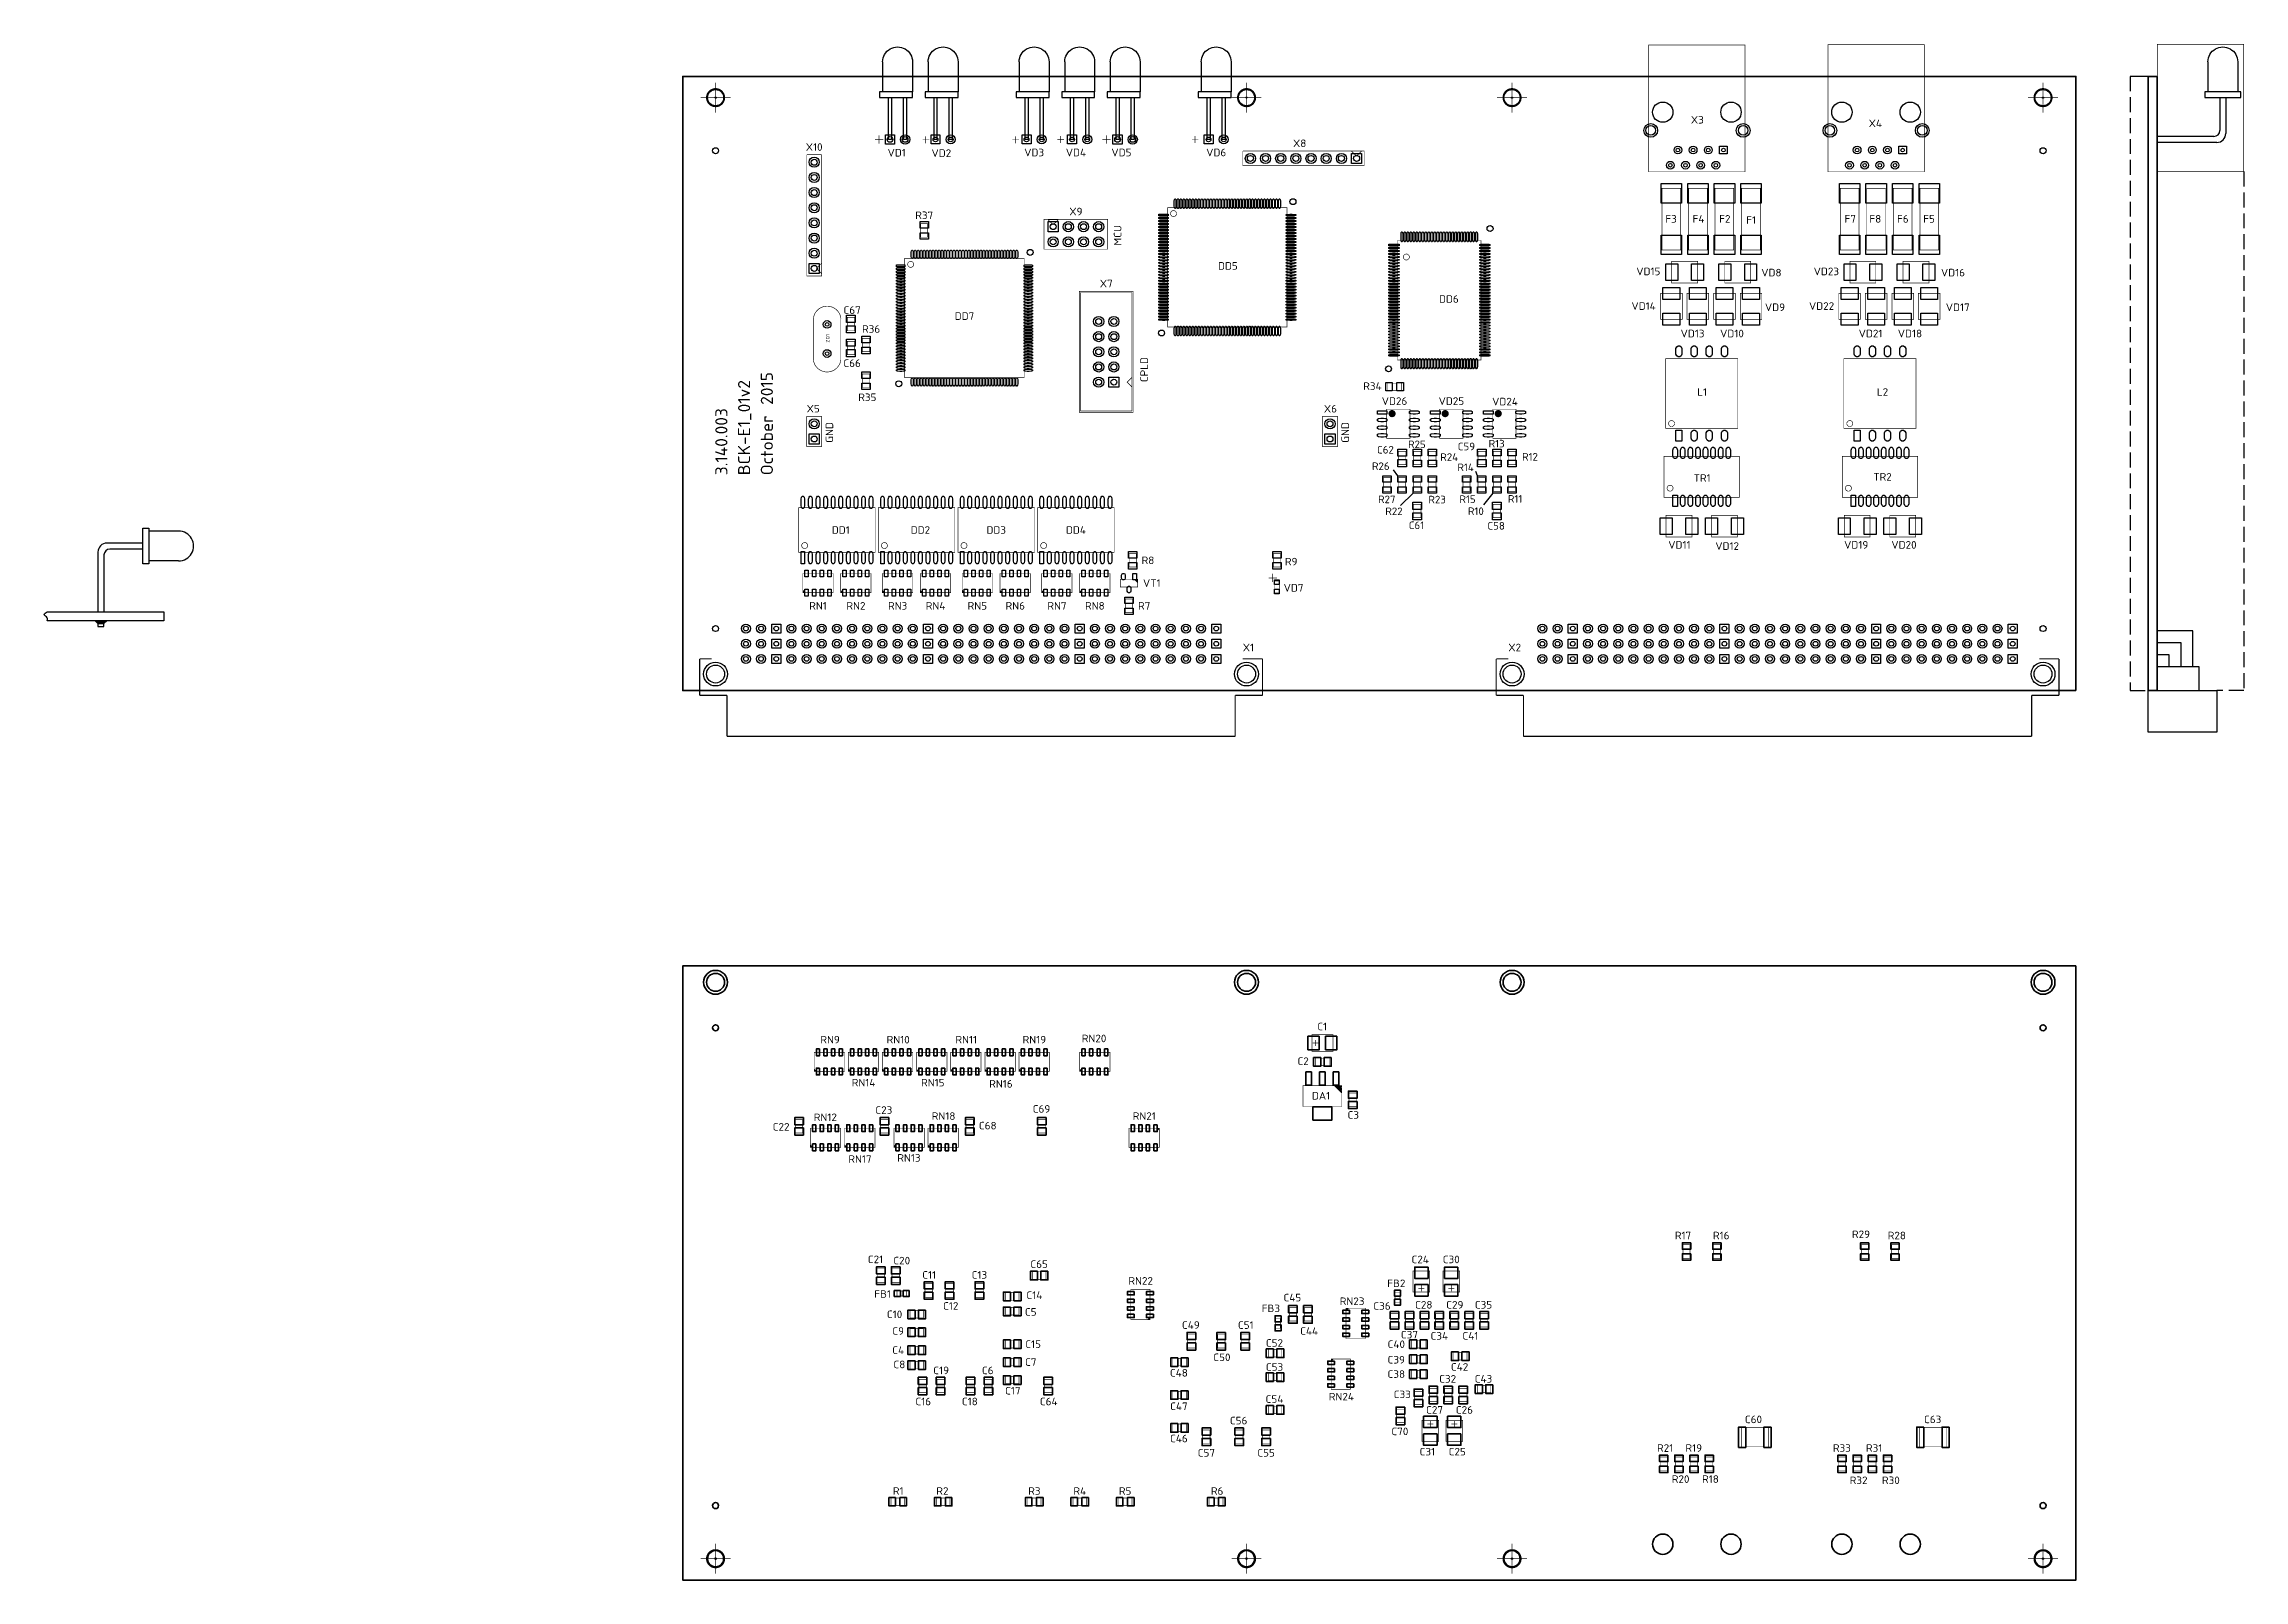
# Model space of a CAD drawing. Header units: millimetres. Extents: x 1127 to 1496, y -2533 to -2276.
import ezdxf
from ezdxf.enums import TextEntityAlignment as Align

# ---------------------------------------------------------------- set-up
doc = ezdxf.new("R2010")
doc.units = ezdxf.units.MM
doc.linetypes.add('ГОСТ 2.303 4', pattern=[7, 5, -2, 0])
doc.layers.get('0').update_dxf_attribs({"color": 250})
doc.layers.add('BOARD', color=173, linetype='Continuous', lineweight=35)
doc.layers.add('BOTTOM', color=7, linetype='Continuous', lineweight=35)
doc.layers.add('TOP', color=7, linetype='Continuous')
doc.styles.get("Standard").update_dxf_attribs({"font": 'txt.shx'})

msp = doc.modelspace()

# ---------------------------------------------------------------- texts
at = {"layer": 'BOTTOM', "width": 1.019685}
for s, p in [('RN9', (1259.07, -2443.31)), ('RN10', (1270.47, -2443.31)), ('RN11', (1281.87, -2443.31)), ('RN19', (1293.27, -2443.31)), ('RN20', (1303.27, -2443.11)), ('C1', (1341.47, -2441.11)), ('C2', (1338.27, -2446.91)), ('RN14', (1264.67, -2450.51)), ('RN15', (1276.27, -2450.51)), ('RN16', (1287.67, -2450.71)), ('DA1', (1341.27, -2452.71)), ('C22', (1250.87, -2457.91)), ('RN12', (1258.27, -2456.31)), ('C23', (1268.07, -2455.11)), ('RN18', (1278.07, -2456.11)), ('C68', (1285.47, -2457.71)), ('C69', (1294.47, -2454.91)), ('RN21', (1311.67, -2456.11)), ('C3', (1346.67, -2455.91)), ('RN17', (1264.07, -2463.31)), ('RN13', (1272.27, -2463.11)), ('R17', (1401.87, -2476.11)), ('R16', (1408.27, -2476.11)), ('R29', (1431.67, -2475.91)), ('R28', (1437.67, -2476.11)), ('C21', (1266.67, -2480.11)), ('C24', (1357.87, -2480.12)), ('C30', (1363.07, -2480.12)), ('C20', (1271.07, -2480.31)), ('C11', (1275.67, -2482.71)), ('C13', (1284.07, -2482.71)), ('C65', (1294.07, -2480.91)), ('RN22', (1311.07, -2483.71)), ('FB1', (1267.87, -2485.91)), ('C14', (1293.27, -2486.11)), ('C45', (1336.47, -2486.51)), ('RN23', (1346.47, -2487.12)), ('FB2', (1353.87, -2484.12)), ('C10', (1269.87, -2489.31)), ('C12', (1279.27, -2487.91)), ('C5', (1292.67, -2488.91)), ('C49', (1319.47, -2491.11)), ('C51', (1328.67, -2491.11)), ('FB3', (1332.87, -2488.31)), ('C36', (1351.47, -2487.92)), ('C28', (1358.47, -2487.72)), ('C29', (1363.67, -2487.72)), ('C35', (1368.47, -2487.72)), ('C9', (1270.47, -2492.11)), ('C15', (1293.07, -2494.31)), ('C52', (1333.47, -2494.11)), ('C44', (1339.27, -2492.11)), ('C40', (1353.87, -2494.32)), ('C37', (1356.07, -2492.72)), ('C34', (1361.07, -2492.92)), ('C41', (1366.27, -2492.92)), ('C4', (1270.47, -2495.31)), ('C8', (1270.67, -2497.71)), ('C7', (1292.67, -2497.31)), ('C50', (1324.67, -2496.51)), ('C53', (1333.48, -2498.14)), ('C39', (1353.87, -2496.92)), ('C42', (1364.47, -2498.12)), ('C19', (1277.67, -2498.71)), ('C6', (1285.47, -2498.71)), ('C17', (1289.67, -2502.11)), ('C48', (1317.47, -2499.11)), ('C38', (1353.87, -2499.32)), ('C32', (1362.47, -2500.12)), ('C43', (1368.47, -2500.12)), ('C16', (1274.67, -2503.91)), ('C18', (1282.47, -2503.91)), ('C64', (1295.67, -2503.91)), ('C47', (1317.47, -2504.71)), ('C54', (1333.47, -2503.51)), ('RN24', (1344.67, -2503.11)), ('C33', (1354.87, -2502.72)), ('C27', (1360.27, -2505.32)), ('C26', (1365.27, -2505.32)), ('C56', (1327.47, -2507.11)), ('C70', (1354.47, -2508.92)), ('C60', (1413.67, -2506.91)), ('C63', (1443.67, -2506.91)), ('C46', (1317.47, -2510.11)), ('C57', (1322.07, -2512.51)), ('C55', (1332.07, -2512.51)), ('C31', (1359.07, -2512.32)), ('C25', (1364.07, -2512.32)), ('R21', (1398.87, -2511.71)), ('R19', (1403.67, -2511.71)), ('R33', (1428.47, -2511.71)), ('R31', (1433.87, -2511.71)), ('R20', (1401.47, -2516.91)), ('R18', (1406.47, -2516.91)), ('R1', (1270.47, -2518.91)), ('R2', (1277.87, -2518.91)), ('R3', (1293.27, -2518.91)), ('R4', (1300.87, -2518.91)), ('R5', (1308.47, -2518.91)), ('R6', (1323.87, -2518.91)), ('R32', (1431.27, -2517.11)), ('R30', (1436.67, -2517.11))]:
    msp.add_text(s, height=1.27, dxfattribs=at).set_placement(p, align=Align.CENTER)
at = {"layer": 'TOP', "width": 1.019685}
for s, p in [('X3', (1404.27, -2289.24)), ('X4', (1434.07, -2289.84)), ('X10', (1256.41, -2293.81)), ('VD1', (1270.22, -2294.76)), ('VD2', (1277.7, -2294.83)), ('VD3', (1293.24, -2294.72)), ('VD4', (1300.23, -2294.72)), ('VD5', (1307.85, -2294.72)), ('VD6', (1323.72, -2294.72)), ('X8', (1337.69, -2293.18)), ('R37', (1274.83, -2305.24)), ('X9', (1300.23, -2304.61)), ('F3', (1399.87, -2305.84)), ('F4', (1404.47, -2305.84)), ('F2', (1408.87, -2305.84)), ('F1', (1413.27, -2306.04)), ('F7', (1429.87, -2305.84)), ('F8', (1434.07, -2305.84)), ('F6', (1438.67, -2305.84)), ('F5', (1443.07, -2305.84)), ('DD5', (1325.67, -2313.72)), ('X7', (1305.31, -2316.67)), ('VD15', (1396.07, -2314.64)), ('VD8', (1416.67, -2314.84)), ('VD23', (1425.87, -2314.64)), ('VD16', (1447.07, -2314.84)), ('C67', (1262.76, -2321.12)), ('DD6', (1362.67, -2319.26)), ('VD14', (1395.27, -2320.44)), ('VD9', (1417.27, -2320.64)), ('VD22', (1425.07, -2320.44)), ('VD17', (1447.87, -2320.64)), ('R36', (1265.94, -2324.29)), ('DD7', (1281.57, -2322.12)), ('VD13', (1403.47, -2325.04)), ('VD10', (1410.07, -2325.04)), ('VD21', (1433.27, -2325.04)), ('VD18', (1439.87, -2325.04)), ('C66', (1262.76, -2330.01)), ('R35', (1265.3, -2335.72)), ('R34', (1349.87, -2333.86)), ('VD26', (1353.57, -2336.36)), ('VD25', (1363.09, -2336.36)), ('VD24', (1372.07, -2336.44)), ('L1', (1405.07, -2334.84)), ('L2', (1435.27, -2334.84)), ('TR1', (1405.07, -2349.24)), ('TR2', (1435.27, -2349.04)), ('DD1', (1260.86, -2357.95)), ('DD2', (1274.19, -2357.95)), ('DD3', (1286.89, -2357.95)), ('DD4', (1300.23, -2357.95)), ('VD11', (1401.27, -2360.44)), ('VD12', (1409.27, -2360.64)), ('VD19', (1430.87, -2360.44)), ('VD20', (1438.87, -2360.44)), ('R8', (1312.29, -2363.03)), ('R9', (1336.27, -2363.24)), ('VT1', (1312.93, -2366.84)), ('VD7', (1336.67, -2367.64)), ('RN1', (1257.05, -2370.65)), ('RN2', (1263.4, -2370.65)), ('RN3', (1270.38, -2370.65)), ('RN4', (1276.73, -2370.65)), ('RN5', (1283.72, -2370.65)), ('RN6', (1290.07, -2370.65)), ('RN7', (1297.05, -2370.65)), ('RN8', (1303.4, -2370.65)), ('R7', (1311.66, -2370.65))]:
    msp.add_text(s, height=1.27, dxfattribs=at).set_placement(p, align=Align.CENTER)
for s, p in [('MCU', (1307.85, -2309.69)), ('CPLD', (1312.29, -2332.55)), ('GND', (1259.59, -2342.71)), ('GND', (1345.95, -2342.71))]:
    msp.add_text(s, height=1.27, rotation=90, dxfattribs=at).set_placement(p)
at = {"layer": 'TOP', "width": 0.916667}
msp.add_text('ZQ1', height=0.6, rotation=90, dxfattribs=at).set_placement((1258.97, -2325.22), align=Align.CENTER)
at = {"layer": 'TOP'}
for s, p in [('October 2015', (1249.5, -2348.14)), ('BCK-E1_01v2', (1245.69, -2348.14)), ('3.140.003', (1241.88, -2348.14))]:
    msp.add_text(s, height=2.032, rotation=90, dxfattribs=at).set_placement(p)
at = {"layer": 'TOP', "width": 1.019685}
for s, p in [('X5', (1255.14, -2337.63)), ('X6', (1341.74, -2337.64)), ('X1', (1328.17, -2377.63)), ('X2', (1372.62, -2377.63))]:
    msp.add_text(s, height=1.27, dxfattribs=at).set_placement(p)
at = {"layer": 'TOP'}
for s, p in [('R25', (1357.31, -2343.6)), ('R13', (1370.67, -2343.48)), ('R26', (1351.27, -2347.26)), ('C62', (1352.05, -2344.51)), ('R24', (1362.72, -2345.74)), ('R14', (1365.47, -2347.46)), ('C59', (1365.61, -2343.96)), ('R12', (1376.25, -2345.69)), ('R27', (1352.27, -2352.82)), ('R22', (1353.48, -2354.82)), ('R23', (1360.7, -2352.85)), ('R15', (1365.79, -2352.79)), ('R10', (1367.19, -2354.8)), ('R11', (1373.76, -2352.74)), ('C61', (1357.25, -2357.16)), ('C58', (1370.59, -2357.25))]:
    msp.add_text(s, height=1.27, dxfattribs=at).set_placement(p, align=Align.CENTER)

# ---------------------------------------------------------------- blocks, each defined once
blk = doc.blocks.new('FIGURE_CIRCLE')
blk.add_circle((0, 0), 0.5)
blk = doc.blocks.new('FIGURE_SQUARE')
blk.add_lwpolyline([(-0.5, -0.5), (-0.5, 0.5), (0.5, 0.5), (0.5, -0.5)], close=True)
blk = doc.blocks.new('LED')
at = {"layer": 'TOP'}
for p, q in [((-1.23, 13), (-1.23, 8)), ((3.77, 13), (3.77, 8))]:
    blk.add_line(p, q, dxfattribs=at)
for points in [[(3.77, 7), (3.77, 8), (-1.73, 8), (-1.73, 7)], [(-0.25, 7), (0.25, 7), (0.25, 0), (-0.25, 0)], [(2.29, 7), (2.79, 7), (2.79, 0), (2.29, 0)]]:
    blk.add_lwpolyline(points, close=True, dxfattribs=at)
at = {"layer": 'TOP', "extrusion": (0, 0, -1)}
blk.add_ellipse((1.27, 13), major_axis=(0, 2.5), ratio=1, start_param=4.712389, end_param=7.853982, dxfattribs=at)
blk = doc.blocks.new('FIGURE_OBLONG')
blk.add_lwpolyline([(-0.5, -0.125), (-0.5, 0.125), (-0.416, 0.375), (-0.25, 0.5), (0.25, 0.5), (0.416, 0.375), (0.5, 0.125), (0.5, -0.125), (0.416, -0.375), (0.25, -0.5), (-0.25, -0.5), (-0.416, -0.375)], close=True)

# ---------------------------------------------------------------- hatches: boundary and pattern name
at = {"layer": 'TOP'}
msp.add_hatch(color=256, dxfattribs=at).paths.add_polyline_path([(1136, -2372.5), (1138, -2372.5), (1137.5, -2373), (1136.5, -2373)])

# ---------------------------------------------------------------- linework, layer by layer
at = {"layer": 'BOARD'}
for points in [[(1467.65, -2384.2), (1234.4, -2384.2), (1234.4, -2281.33), (1467.65, -2281.33)], [(1479.75, -2384.2), (1481.25, -2384.2), (1481.25, -2281.33), (1479.75, -2281.33)], [(1467.65, -2430.31), (1234.4, -2430.31), (1234.4, -2533.18), (1467.65, -2533.18)]]:
    msp.add_lwpolyline(points, close=True, dxfattribs=at)
at = {"layer": 'BOTTOM', "const_width": 0.1}
for points in [[(1343.25, -2441.83), (1343.25, -2444.63), (1339.75, -2444.63), (1339.75, -2441.83), (1343.25, -2441.83)], [(1256.41, -2444.8), (1261.49, -2444.8), (1261.49, -2448), (1256.41, -2448), (1256.41, -2444.8)], [(1262.13, -2444.8), (1267.21, -2444.8), (1267.21, -2448), (1262.13, -2448), (1262.13, -2444.8)], [(1267.84, -2444.8), (1272.92, -2444.8), (1272.92, -2448), (1267.84, -2448), (1267.84, -2444.8)], [(1273.56, -2444.8), (1278.64, -2444.8), (1278.64, -2448), (1273.56, -2448), (1273.56, -2444.8)], [(1279.27, -2444.8), (1284.35, -2444.8), (1284.35, -2448), (1279.27, -2448), (1279.27, -2444.8)], [(1284.99, -2444.8), (1290.07, -2444.8), (1290.07, -2448), (1284.99, -2448), (1284.99, -2444.8)], [(1290.7, -2444.8), (1295.78, -2444.8), (1295.78, -2448), (1290.7, -2448), (1290.7, -2444.8)], [(1300.86, -2444.8), (1305.94, -2444.8), (1305.94, -2448), (1300.86, -2448), (1300.86, -2444.8)], [(1339.87, -2443.23), (1340.88, -2443.23)], [(1340.37, -2442.72), (1340.37, -2443.74)], [(1342.63, -2445.78), (1342.63, -2447.03), (1340.38, -2447.03), (1340.38, -2445.78), (1342.63, -2445.78)], [(1256.81, -2448), (1256.41, -2447.6)], [(1256.71, -2448), (1256.41, -2447.7)], [(1256.61, -2448), (1256.41, -2447.8)], [(1256.51, -2448), (1256.41, -2447.9)], [(1262.53, -2448), (1262.13, -2447.6)], [(1262.43, -2448), (1262.13, -2447.7)], [(1262.33, -2448), (1262.13, -2447.8)], [(1262.23, -2448), (1262.13, -2447.9)], [(1268.24, -2448), (1267.84, -2447.6)], [(1268.14, -2448), (1267.84, -2447.7)], [(1268.04, -2448), (1267.84, -2447.8)], [(1267.94, -2448), (1267.84, -2447.9)], [(1273.96, -2448), (1273.56, -2447.6)], [(1273.86, -2448), (1273.56, -2447.7)], [(1273.76, -2448), (1273.56, -2447.8)], [(1273.66, -2448), (1273.56, -2447.9)], [(1279.67, -2448), (1279.27, -2447.6)], [(1279.57, -2448), (1279.27, -2447.7)], [(1279.47, -2448), (1279.27, -2447.8)], [(1279.37, -2448), (1279.27, -2447.9)], [(1285.39, -2448), (1284.99, -2447.6)], [(1285.29, -2448), (1284.99, -2447.7)], [(1285.19, -2448), (1284.99, -2447.8)], [(1285.09, -2448), (1284.99, -2447.9)], [(1291.1, -2448), (1290.7, -2447.6)], [(1291, -2448), (1290.7, -2447.7)], [(1290.9, -2448), (1290.7, -2447.8)], [(1290.8, -2448), (1290.7, -2447.9)], [(1301.26, -2448), (1300.86, -2447.6)], [(1301.16, -2448), (1300.86, -2447.7)], [(1301.06, -2448), (1300.86, -2447.8)], [(1300.96, -2448), (1300.86, -2447.9)], [(1344.75, -2453.87), (1338.25, -2453.87), (1338.25, -2450.37), (1344.75, -2450.37), (1344.75, -2453.87)], [(1343.5, -2450.42), (1344.7, -2451.62)], [(1344.7, -2451.52), (1343.6, -2450.42)], [(1343.7, -2450.42), (1344.7, -2451.42)], [(1343.8, -2450.42), (1344.7, -2451.32)], [(1344.7, -2451.22), (1343.9, -2450.42)], [(1344, -2450.42), (1344.7, -2451.12)], [(1344.7, -2451.02), (1344.1, -2450.42)], [(1344.2, -2450.42), (1344.7, -2450.92)], [(1344.7, -2450.82), (1344.3, -2450.42)], [(1344.4, -2450.42), (1344.7, -2450.72)], [(1344.5, -2450.42), (1344.7, -2450.62)], [(1344.6, -2450.42), (1344.7, -2450.52)], [(1345.96, -2451.63), (1347.21, -2451.63), (1347.21, -2453.88), (1345.96, -2453.88), (1345.96, -2451.63)], [(1253.25, -2456.07), (1254.5, -2456.07), (1254.5, -2458.32), (1253.25, -2458.32), (1253.25, -2456.07)], [(1267.54, -2456.07), (1268.79, -2456.07), (1268.79, -2458.32), (1267.54, -2458.32), (1267.54, -2456.07)], [(1281.82, -2456.07), (1283.07, -2456.07), (1283.07, -2458.32), (1281.82, -2458.32), (1281.82, -2456.07)], [(1293.89, -2456.07), (1295.14, -2456.07), (1295.14, -2458.32), (1293.89, -2458.32), (1293.89, -2456.07)], [(1255.78, -2457.5), (1260.86, -2457.5), (1260.86, -2460.7), (1255.78, -2460.7), (1255.78, -2457.5)], [(1256.18, -2460.7), (1255.78, -2460.3)], [(1256.08, -2460.7), (1255.78, -2460.4)], [(1255.98, -2460.7), (1255.78, -2460.5)], [(1261.49, -2457.5), (1266.57, -2457.5), (1266.57, -2460.7), (1261.49, -2460.7), (1261.49, -2457.5)], [(1261.89, -2460.7), (1261.49, -2460.3)], [(1261.79, -2460.7), (1261.49, -2460.4)], [(1261.69, -2460.7), (1261.49, -2460.5)], [(1269.75, -2457.5), (1274.83, -2457.5), (1274.83, -2460.7), (1269.75, -2460.7), (1269.75, -2457.5)], [(1270.15, -2460.7), (1269.75, -2460.3)], [(1270.05, -2460.7), (1269.75, -2460.4)], [(1269.95, -2460.7), (1269.75, -2460.5)], [(1275.46, -2457.5), (1280.54, -2457.5), (1280.54, -2460.7), (1275.46, -2460.7), (1275.46, -2457.5)], [(1275.86, -2460.7), (1275.46, -2460.3)], [(1275.76, -2460.7), (1275.46, -2460.4)], [(1275.66, -2460.7), (1275.46, -2460.5)], [(1314.2, -2460.7), (1309.12, -2460.7), (1309.12, -2457.5), (1314.2, -2457.5), (1314.2, -2460.7)], [(1313.8, -2457.5), (1314.2, -2457.9)], [(1313.9, -2457.5), (1314.2, -2457.8)], [(1314, -2457.5), (1314.2, -2457.7)], [(1314.1, -2457.5), (1314.2, -2457.6)], [(1255.88, -2460.7), (1255.78, -2460.6)], [(1261.59, -2460.7), (1261.49, -2460.6)], [(1269.85, -2460.7), (1269.75, -2460.6)], [(1275.56, -2460.7), (1275.46, -2460.6)], [(1401.86, -2477.03), (1403.06, -2477.03), (1403.06, -2479.28), (1401.86, -2479.28), (1401.86, -2477.03)], [(1406.94, -2477.03), (1408.14, -2477.03), (1408.14, -2479.28), (1406.94, -2479.28), (1406.94, -2477.03)], [(1431.71, -2477.03), (1432.91, -2477.03), (1432.91, -2479.28), (1431.71, -2479.28), (1431.71, -2477.03)], [(1436.79, -2477.03), (1437.99, -2477.03), (1437.99, -2479.28), (1436.79, -2479.28), (1436.79, -2477.03)], [(1266.95, -2481.06), (1268.2, -2481.06), (1268.2, -2483.31), (1266.95, -2483.31), (1266.95, -2481.06)], [(1269.45, -2481.06), (1270.7, -2481.06), (1270.7, -2483.31), (1269.45, -2483.31), (1269.45, -2481.06)], [(1295.2, -2481.56), (1295.2, -2482.81), (1292.95, -2482.81), (1292.95, -2481.56), (1295.2, -2481.56)], [(1356.67, -2481.44), (1359.47, -2481.44), (1359.47, -2484.94), (1356.67, -2484.94), (1356.67, -2481.44)], [(1361.67, -2481.44), (1364.47, -2481.44), (1364.47, -2484.94), (1361.67, -2484.94), (1361.67, -2481.44)], [(1270.26, -2485.59), (1270.26, -2484.79), (1271.89, -2484.79), (1271.89, -2485.59), (1270.26, -2485.59)], [(1276.2, -2485.81), (1274.95, -2485.81), (1274.95, -2483.56), (1276.2, -2483.56), (1276.2, -2485.81)], [(1279.7, -2485.81), (1278.45, -2485.81), (1278.45, -2483.56), (1279.7, -2483.56), (1279.7, -2485.81)], [(1284.7, -2485.81), (1283.45, -2485.81), (1283.45, -2483.56), (1284.7, -2483.56), (1284.7, -2485.81)], [(1288.45, -2486.31), (1288.45, -2485.06), (1290.7, -2485.06), (1290.7, -2486.31), (1288.45, -2486.31)], [(1309.42, -2489.58), (1309.42, -2484.5), (1312.62, -2484.5), (1312.62, -2489.58), (1309.42, -2489.58)], [(1353.67, -2485.08), (1354.47, -2485.08), (1354.47, -2486.7), (1353.67, -2486.7), (1353.67, -2485.08)], [(1357.57, -2484.32), (1358.58, -2484.32)], [(1358.07, -2484.82), (1358.07, -2483.81)], [(1362.57, -2484.32), (1363.58, -2484.32)], [(1363.07, -2484.82), (1363.07, -2483.81)], [(1274.7, -2488.06), (1274.7, -2489.31), (1272.45, -2489.31), (1272.45, -2488.06), (1274.7, -2488.06)], [(1288.45, -2488.81), (1288.45, -2487.56), (1290.7, -2487.56), (1290.7, -2488.81), (1288.45, -2488.81)], [(1312.62, -2489.18), (1312.22, -2489.58)], [(1312.62, -2489.28), (1312.32, -2489.58)], [(1312.62, -2489.38), (1312.42, -2489.58)], [(1312.62, -2489.48), (1312.52, -2489.58)], [(1334.47, -2491), (1333.67, -2491), (1333.67, -2489.38), (1334.47, -2489.38), (1334.47, -2491)], [(1337.2, -2489.81), (1335.95, -2489.81), (1335.95, -2487.56), (1337.2, -2487.56), (1337.2, -2489.81)], [(1339.7, -2489.81), (1338.45, -2489.81), (1338.45, -2487.56), (1339.7, -2487.56), (1339.7, -2489.81)], [(1348.67, -2487.65), (1348.67, -2492.73), (1345.47, -2492.73), (1345.47, -2487.65), (1348.67, -2487.65)], [(1345.47, -2487.75), (1345.57, -2487.65)], [(1345.47, -2487.85), (1345.67, -2487.65)], [(1345.47, -2487.95), (1345.77, -2487.65)], [(1345.47, -2488.05), (1345.87, -2487.65)], [(1354.2, -2490.81), (1352.95, -2490.81), (1352.95, -2488.56), (1354.2, -2488.56), (1354.2, -2490.81)], [(1356.7, -2490.81), (1355.45, -2490.81), (1355.45, -2488.56), (1356.7, -2488.56), (1356.7, -2490.81)], [(1359.2, -2490.81), (1357.95, -2490.81), (1357.95, -2488.56), (1359.2, -2488.56), (1359.2, -2490.81)], [(1361.7, -2490.81), (1360.45, -2490.81), (1360.45, -2488.56), (1361.7, -2488.56), (1361.7, -2490.81)], [(1364.2, -2490.81), (1362.95, -2490.81), (1362.95, -2488.56), (1364.2, -2488.56), (1364.2, -2490.81)], [(1366.7, -2490.81), (1365.45, -2490.81), (1365.45, -2488.56), (1366.7, -2488.56), (1366.7, -2490.81)], [(1369.2, -2490.81), (1367.95, -2490.81), (1367.95, -2488.56), (1369.2, -2488.56), (1369.2, -2490.81)], [(1274.7, -2491.06), (1274.7, -2492.31), (1272.45, -2492.31), (1272.45, -2491.06), (1274.7, -2491.06)], [(1288.45, -2494.31), (1288.45, -2493.06), (1290.7, -2493.06), (1290.7, -2494.31), (1288.45, -2494.31)], [(1320.2, -2494.31), (1318.95, -2494.31), (1318.95, -2492.06), (1320.2, -2492.06), (1320.2, -2494.31)], [(1325.2, -2494.31), (1323.95, -2494.31), (1323.95, -2492.06), (1325.2, -2492.06), (1325.2, -2494.31)], [(1329.2, -2494.31), (1327.95, -2494.31), (1327.95, -2492.06), (1329.2, -2492.06), (1329.2, -2494.31)], [(1358.7, -2493.06), (1358.7, -2494.31), (1356.45, -2494.31), (1356.45, -2493.06), (1358.7, -2493.06)], [(1274.7, -2494.06), (1274.7, -2495.31), (1272.45, -2495.31), (1272.45, -2494.06), (1274.7, -2494.06)], [(1274.7, -2496.56), (1274.7, -2497.81), (1272.45, -2497.81), (1272.45, -2496.56), (1274.7, -2496.56)], [(1288.45, -2497.31), (1288.45, -2496.06), (1290.7, -2496.06), (1290.7, -2497.31), (1288.45, -2497.31)], [(1318.7, -2496.06), (1318.7, -2497.31), (1316.45, -2497.31), (1316.45, -2496.06), (1318.7, -2496.06)], [(1332.45, -2495.81), (1332.45, -2494.56), (1334.7, -2494.56), (1334.7, -2495.81), (1332.45, -2495.81)], [(1346.17, -2496.15), (1346.17, -2501.23), (1342.97, -2501.23), (1342.97, -2496.15), (1346.17, -2496.15)], [(1342.97, -2496.25), (1343.07, -2496.15)], [(1342.97, -2496.35), (1343.17, -2496.15)], [(1342.97, -2496.45), (1343.27, -2496.15)], [(1342.97, -2496.55), (1343.37, -2496.15)], [(1358.7, -2495.56), (1358.7, -2496.81), (1356.45, -2496.81), (1356.45, -2495.56), (1358.7, -2495.56)], [(1363.45, -2496.31), (1363.45, -2495.06), (1365.7, -2495.06), (1365.7, -2496.31), (1363.45, -2496.31)], [(1273.95, -2499.56), (1275.2, -2499.56), (1275.2, -2501.81), (1273.95, -2501.81), (1273.95, -2499.56)], [(1276.95, -2499.56), (1278.2, -2499.56), (1278.2, -2501.81), (1276.95, -2501.81), (1276.95, -2499.56)], [(1281.95, -2499.56), (1283.2, -2499.56), (1283.2, -2501.81), (1281.95, -2501.81), (1281.95, -2499.56)], [(1284.95, -2499.56), (1286.2, -2499.56), (1286.2, -2501.81), (1284.95, -2501.81), (1284.95, -2499.56)], [(1288.45, -2500.31), (1288.45, -2499.06), (1290.7, -2499.06), (1290.7, -2500.31), (1288.45, -2500.31)], [(1294.95, -2499.56), (1296.2, -2499.56), (1296.2, -2501.81), (1294.95, -2501.81), (1294.95, -2499.56)], [(1332.45, -2499.81), (1332.45, -2498.56), (1334.7, -2498.56), (1334.7, -2499.81), (1332.45, -2499.81)], [(1358.7, -2498.06), (1358.7, -2499.31), (1356.45, -2499.31), (1356.45, -2498.06), (1358.7, -2498.06)], [(1367.45, -2501.81), (1367.45, -2500.56), (1369.7, -2500.56), (1369.7, -2501.81), (1367.45, -2501.81)], [(1318.7, -2501.56), (1318.7, -2502.81), (1316.45, -2502.81), (1316.45, -2501.56), (1318.7, -2501.56)], [(1332.45, -2505.31), (1332.45, -2504.06), (1334.7, -2504.06), (1334.7, -2505.31), (1332.45, -2505.31)], [(1353.95, -2504.56), (1355.2, -2504.56), (1355.2, -2506.81), (1353.95, -2506.81), (1353.95, -2504.56)], [(1356.95, -2501.56), (1358.2, -2501.56), (1358.2, -2503.81), (1356.95, -2503.81), (1356.95, -2501.56)], [(1359.45, -2501.06), (1360.7, -2501.06), (1360.7, -2503.31), (1359.45, -2503.31), (1359.45, -2501.06)], [(1361.95, -2501.06), (1363.2, -2501.06), (1363.2, -2503.31), (1361.95, -2503.31), (1361.95, -2501.06)], [(1364.45, -2501.06), (1365.7, -2501.06), (1365.7, -2503.31), (1364.45, -2503.31), (1364.45, -2501.06)], [(1318.7, -2507.06), (1318.7, -2508.31), (1316.45, -2508.31), (1316.45, -2507.06), (1318.7, -2507.06)], [(1321.45, -2508.06), (1322.7, -2508.06), (1322.7, -2510.31), (1321.45, -2510.31), (1321.45, -2508.06)], [(1326.95, -2508.06), (1328.2, -2508.06), (1328.2, -2510.31), (1326.95, -2510.31), (1326.95, -2508.06)], [(1331.45, -2508.06), (1332.7, -2508.06), (1332.7, -2510.31), (1331.45, -2510.31), (1331.45, -2508.06)], [(1360.97, -2509.94), (1358.17, -2509.94), (1358.17, -2506.44), (1360.97, -2506.44), (1360.97, -2509.94)], [(1360.08, -2507.06), (1359.07, -2507.06)], [(1359.57, -2506.55), (1359.57, -2507.57)], [(1364.97, -2509.94), (1362.17, -2509.94), (1362.17, -2506.44), (1364.97, -2506.44), (1364.97, -2509.94)], [(1364.08, -2507.06), (1363.07, -2507.06)], [(1363.57, -2506.55), (1363.57, -2507.57)], [(1411.64, -2510.87), (1411.64, -2507.67), (1416.14, -2507.67), (1416.14, -2510.87), (1411.64, -2510.87)], [(1441.49, -2510.87), (1441.49, -2507.67), (1445.99, -2507.67), (1445.99, -2510.87), (1441.49, -2510.87)], [(1399.25, -2514.84), (1398.05, -2514.84), (1398.05, -2512.59), (1399.25, -2512.59), (1399.25, -2514.84)], [(1401.79, -2514.84), (1400.59, -2514.84), (1400.59, -2512.59), (1401.79, -2512.59), (1401.79, -2514.84)], [(1404.33, -2514.84), (1403.13, -2514.84), (1403.13, -2512.59), (1404.33, -2512.59), (1404.33, -2514.84)], [(1406.87, -2514.84), (1405.67, -2514.84), (1405.67, -2512.59), (1406.87, -2512.59), (1406.87, -2514.84)], [(1429.1, -2514.84), (1427.9, -2514.84), (1427.9, -2512.59), (1429.1, -2512.59), (1429.1, -2514.84)], [(1431.64, -2514.84), (1430.44, -2514.84), (1430.44, -2512.59), (1431.64, -2512.59), (1431.64, -2514.84)], [(1434.18, -2514.84), (1432.98, -2514.84), (1432.98, -2512.59), (1434.18, -2512.59), (1434.18, -2514.84)], [(1436.72, -2514.84), (1435.52, -2514.84), (1435.52, -2512.59), (1436.72, -2512.59), (1436.72, -2514.84)], [(1271.51, -2519.46), (1271.51, -2520.66), (1269.26, -2520.66), (1269.26, -2519.46), (1271.51, -2519.46)], [(1279.13, -2519.46), (1279.13, -2520.66), (1276.88, -2520.66), (1276.88, -2519.46), (1279.13, -2519.46)], [(1294.37, -2519.46), (1294.37, -2520.66), (1292.12, -2520.66), (1292.12, -2519.46), (1294.37, -2519.46)], [(1301.99, -2519.46), (1301.99, -2520.66), (1299.74, -2520.66), (1299.74, -2519.46), (1301.99, -2519.46)], [(1309.61, -2519.46), (1309.61, -2520.66), (1307.36, -2520.66), (1307.36, -2519.46), (1309.61, -2519.46)], [(1324.85, -2519.46), (1324.85, -2520.66), (1322.6, -2520.66), (1322.6, -2519.46), (1324.85, -2519.46)], [(1237.4, -2529.61), (1242.4, -2529.61)], [(1239.9, -2527.11), (1239.9, -2532.11)], [(1326.3, -2529.61), (1331.3, -2529.61)], [(1328.8, -2527.11), (1328.8, -2532.11)], [(1370.75, -2529.61), (1375.75, -2529.61)], [(1373.25, -2527.11), (1373.25, -2532.11)], [(1459.65, -2529.61), (1464.65, -2529.61)], [(1462.15, -2527.11), (1462.15, -2532.11)]]:
    msp.add_lwpolyline(points, dxfattribs=at)
at = {"layer": 'BOTTOM', "const_width": 0.2}
for points in [[(1239.9, -2531.11, -1), (1239.9, -2528.11, -1), (1239.9, -2531.11)], [(1328.8, -2531.11, -1), (1328.8, -2528.11, -1), (1328.8, -2531.11)], [(1373.25, -2531.11, -1), (1373.25, -2528.11, -1), (1373.25, -2531.11)], [(1462.15, -2531.11, -1), (1462.15, -2528.11, -1), (1462.15, -2531.11)]]:
    msp.add_lwpolyline(points, format="xyb", dxfattribs=at)
at = {"layer": 'TOP'}
for p, q in [((1489.75, -2278.9), (1489.75, -2283.9)), ((1494.75, -2278.9), (1494.75, -2283.9)), ((1478.25, -2281.33), (1476.75, -2281.33)), ((1491.75, -2284.9), (1491.75, -2290.4)), ((1492.75, -2284.9), (1492.75, -2290.9)), ((1490.75, -2291.4), (1481.25, -2291.4)), ((1491.25, -2292.4), (1481.25, -2292.4)), ((1354.14, -2348.22), (1353.39, -2347.26)), ((1367.47, -2348.22), (1367.18, -2347.54)), ((1354.55, -2353.2), (1356.68, -2351.17)), ((1370.01, -2351.17), (1368.45, -2353.12)), ((1136.5, -2361), (1136.5, -2371)), ((1144, -2359.5), (1138, -2359.5)), ((1144, -2360.5), (1138.5, -2360.5)), ((1150, -2357.5), (1145, -2357.5)), ((1137.5, -2361.5), (1137.5, -2371)), ((1150, -2362.5), (1145, -2362.5)), ((1128, -2371), (1147.5, -2371)), ((1147.5, -2371), (1147.5, -2372.5)), ((1147.5, -2372.5), (1128, -2372.5)), ((1136, -2372.5), (1136.5, -2373)), ((1136.5, -2373), (1136.5, -2373.5)), ((1136.5, -2373), (1137.5, -2373)), ((1136.5, -2373.5), (1137.5, -2373.5)), ((1137.5, -2373), (1138, -2372.5)), ((1137.5, -2373.5), (1137.5, -2373)), ((1487.25, -2374.2), (1481.25, -2374.2)), ((1487.25, -2380.17), (1487.25, -2374.2)), ((1485.25, -2376.2), (1481.25, -2376.2)), ((1483.25, -2378.2), (1481.25, -2378.2)), ((1483.25, -2380.17), (1483.25, -2378.2)), ((1485.25, -2380.17), (1485.25, -2376.2)), ((1481.25, -2380.17), (1488.25, -2380.17)), ((1488.25, -2380.17), (1488.25, -2384.2)), ((1479.75, -2391.2), (1479.75, -2384.2)), ((1481.25, -2384.2), (1491.25, -2384.2)), ((1491.25, -2384.2), (1491.25, -2391.2)), ((1491.25, -2391.2), (1479.75, -2391.2))]:
    msp.add_line(p, q, dxfattribs=at)
at = {"layer": 'TOP', "linetype": 'ГОСТ 2.303 4', "ltscale": 0.5}
for p, q in [((1476.75, -2281.33), (1476.75, -2384.2)), ((1479.75, -2281.33), (1478.25, -2281.33)), ((1495.75, -2297.28), (1495.75, -2384.2)), ((1476.75, -2384.2), (1479.75, -2384.2)), ((1495.75, -2384.2), (1491.25, -2384.2))]:
    msp.add_line(p, q, dxfattribs=at)
at = {"layer": 'TOP'}
for points, const_width in [([(1412.27, -2276.06), (1412.27, -2297.33), (1396.13, -2297.33), (1396.13, -2276.09), (1412.27, -2276.06), (1412.27, -2297.33), (1396.13, -2297.33)], 0.1), ([(1442.27, -2276.01), (1442.27, -2297.33), (1426.13, -2297.33), (1426.13, -2276.04), (1442.27, -2276.01), (1442.27, -2297.33), (1426.13, -2297.33)], 0.1), ([(1495.75, -2275.96), (1495.75, -2297.28), (1481.3, -2297.28), (1481.3, -2275.99), (1495.75, -2275.96), (1495.75, -2297.28), (1481.3, -2297.28)], 0.1), ([(1239.9, -2287.4), (1239.9, -2282.4)], 0.1), ([(1239.9, -2287.4), (1239.9, -2282.4)], 0.1), ([(1328.8, -2287.4), (1328.8, -2282.4)], 0.1), ([(1373.25, -2287.4), (1373.25, -2282.4)], 0.1), ([(1462.15, -2287.4), (1462.15, -2282.4)], 0.1), ([(1237.4, -2284.9), (1242.4, -2284.9)], 0.1), ([(1237.4, -2284.9), (1242.4, -2284.9)], 0.1), ([(1326.3, -2284.9), (1331.3, -2284.9)], 0.1), ([(1370.75, -2284.9), (1375.75, -2284.9)], 0.1), ([(1459.65, -2284.9), (1464.65, -2284.9)], 0.1), ([(1255.18, -2294.45), (1257.64, -2294.45)], 0.1), ([(1257.64, -2294.48), (1257.64, -2314.77), (1255.18, -2314.77), (1255.18, -2294.45)], 0.1), ([(1266.57, -2291.9), (1267.97, -2291.9)], 0.1), ([(1267.27, -2291.2), (1267.27, -2292.6)], 0.1), ([(1274.59, -2291.97), (1275.69, -2291.97)], 0.1), ([(1275.09, -2291.37), (1275.09, -2292.57)], 0.1), ([(1289.59, -2291.96), (1290.69, -2291.96)], 0.1), ([(1290.09, -2291.36), (1290.09, -2292.56)], 0.1), ([(1297.11, -2291.9), (1298.21, -2291.9)], 0.1), ([(1297.61, -2291.3), (1297.61, -2292.5)], 0.1), ([(1304.67, -2291.9), (1306.07, -2291.9)], 0.1), ([(1305.37, -2291.2), (1305.37, -2292.6)], 0.1), ([(1319.65, -2291.91), (1320.75, -2291.91)], 0.1), ([(1320.15, -2291.31), (1320.15, -2292.51)], 0.1), ([(1328.17, -2296.31), (1328.17, -2293.85)], 0.1), ([(1328.2, -2293.85), (1348.49, -2293.85), (1348.49, -2296.31), (1328.17, -2296.31)], 0.1), ([(1348.07, -2293.85), (1346.37, -2293.85)], 0.1), ([(1346.37, -2293.85), (1347.22, -2294.7)], 0.1), ([(1347.22, -2294.7), (1348.07, -2293.85)], 0.1), ([(1398.36, -2300.07), (1401.48, -2300.07), (1401.48, -2310.42), (1398.36, -2310.42), (1398.36, -2300.07)], 0.1), ([(1402.81, -2300.07), (1405.93, -2300.07), (1405.93, -2310.42), (1402.81, -2310.42), (1402.81, -2300.07)], 0.1), ([(1407.25, -2300.07), (1410.37, -2300.07), (1410.37, -2310.42), (1407.25, -2310.42), (1407.25, -2300.07)], 0.1), ([(1411.7, -2300.07), (1414.82, -2300.07), (1414.82, -2310.42), (1411.7, -2310.42), (1411.7, -2300.07)], 0.1), ([(1428.21, -2300.07), (1431.33, -2300.07), (1431.33, -2310.42), (1428.21, -2310.42), (1428.21, -2300.07)], 0.1), ([(1432.65, -2300.07), (1435.77, -2300.07), (1435.77, -2310.42), (1432.65, -2310.42), (1432.65, -2300.07)], 0.1), ([(1437.1, -2300.07), (1440.22, -2300.07), (1440.22, -2310.42), (1437.1, -2310.42), (1437.1, -2300.07)], 0.1), ([(1441.54, -2300.07), (1444.66, -2300.07), (1444.66, -2310.42), (1441.54, -2310.42), (1441.54, -2300.07)], 0.1), ([(1305.56, -2305.28), (1305.56, -2310.28), (1294.9, -2310.28), (1294.9, -2305.28), (1305.56, -2305.28)], 0.1), ([(1297.27, -2305.34), (1295.57, -2305.34)], 0.1), ([(1295.57, -2305.34), (1296.42, -2306.19)], 0.1), ([(1296.42, -2306.19), (1297.27, -2305.34)], 0.1), ([(1335.57, -2303.32), (1335.57, -2323.32), (1315.57, -2323.32), (1315.57, -2303.32), (1335.57, -2303.32)], 0.1), ([(1274.23, -2306.02), (1275.43, -2306.02), (1275.43, -2308.27), (1274.23, -2308.27), (1274.23, -2306.02)], 0.1), ([(1368.07, -2328.82), (1354.07, -2328.82), (1354.07, -2308.82), (1368.07, -2308.82), (1368.07, -2328.82)], 0.1), ([(1257.64, -2312.65), (1256.79, -2313.5)], 0.1), ([(1257.64, -2314.35), (1257.64, -2312.65)], 0.1), ([(1291.57, -2311.82), (1291.57, -2331.82), (1271.57, -2331.82), (1271.57, -2311.82), (1291.57, -2311.82)], 0.1), ([(1404.31, -2312.32), (1404.31, -2315.94), (1399.98, -2315.94), (1399.98, -2312.32), (1404.31, -2312.32)], 0.1), ([(1408.87, -2315.94), (1408.87, -2312.32), (1413.2, -2312.32), (1413.2, -2315.94), (1408.87, -2315.94)], 0.1), ([(1434.15, -2312.32), (1434.15, -2315.94), (1429.83, -2315.94), (1429.83, -2312.32), (1434.15, -2312.32)], 0.1), ([(1438.72, -2315.94), (1438.72, -2312.32), (1443.04, -2312.32), (1443.04, -2315.94), (1438.72, -2315.94)], 0.1), ([(1256.79, -2313.5), (1257.64, -2314.35)], 0.1), ([(1300.81, -2317.34), (1309.81, -2317.34), (1309.81, -2337.59), (1300.81, -2337.59), (1300.81, -2317.34)], 0.1), ([(1301.01, -2317.54), (1309.61, -2317.54), (1309.61, -2337.39), (1301.01, -2337.39), (1301.01, -2317.54)], 0.1), ([(1401.74, -2322.01), (1398.11, -2322.01), (1398.11, -2317.68), (1401.74, -2317.68), (1401.74, -2322.01)], 0.1), ([(1402.56, -2317.68), (1406.18, -2317.68), (1406.18, -2322.01), (1402.56, -2322.01), (1402.56, -2317.68)], 0.1), ([(1410.63, -2322.01), (1407, -2322.01), (1407, -2317.68), (1410.63, -2317.68), (1410.63, -2322.01)], 0.1), ([(1415.07, -2322.01), (1411.45, -2322.01), (1411.45, -2317.68), (1415.07, -2317.68), (1415.07, -2322.01)], 0.1), ([(1431.58, -2322.01), (1427.96, -2322.01), (1427.96, -2317.68), (1431.58, -2317.68), (1431.58, -2322.01)], 0.1), ([(1432.4, -2317.68), (1436.03, -2317.68), (1436.03, -2322.01), (1432.4, -2322.01), (1432.4, -2317.68)], 0.1), ([(1440.47, -2322.01), (1436.85, -2322.01), (1436.85, -2317.68), (1440.47, -2317.68), (1440.47, -2322.01)], 0.1), ([(1444.92, -2322.01), (1441.29, -2322.01), (1441.29, -2317.68), (1444.92, -2317.68), (1444.92, -2322.01)], 0.1), ([(1256.27, -2328.82), (1256.27, -2321.82)], 0.1), ([(1260.87, -2328.82), (1260.87, -2321.82)], 0.1), ([(1261.95, -2321.7), (1263.2, -2321.7), (1263.2, -2323.95), (1261.95, -2323.95), (1261.95, -2321.7)], 0.1), ([(1263.2, -2327.95), (1261.95, -2327.95), (1261.95, -2325.7), (1263.2, -2325.7), (1263.2, -2327.95)], 0.1), ([(1264.47, -2325.2), (1265.67, -2325.2), (1265.67, -2327.45), (1264.47, -2327.45), (1264.47, -2325.2)], 0.1), ([(1265.67, -2333.45), (1264.47, -2333.45), (1264.47, -2331.2), (1265.67, -2331.2), (1265.67, -2333.45)], 0.1), ([(1411.05, -2340.29), (1398.95, -2340.29), (1398.95, -2328.61), (1411.05, -2328.61), (1411.05, -2340.29)], 0.1), ([(1440.9, -2340.29), (1428.8, -2340.29), (1428.8, -2328.61), (1440.9, -2328.61), (1440.9, -2340.29)], 0.1), ([(1309.61, -2333.35), (1309.61, -2331.75), (1308.81, -2332.55), (1309.61, -2333.35)], 0.1), ([(1354.7, -2332.72), (1354.7, -2333.92), (1352.45, -2333.92), (1352.45, -2332.72), (1354.7, -2332.72)], 0.1), ([(1255.14, -2338.26), (1257.68, -2338.26)], 0.1), ([(1255.14, -2343.34), (1255.14, -2338.26)], 0.1), ([(1257.68, -2338.26), (1257.68, -2343.34)], 0.1), ([(1341.5, -2338.26), (1344.04, -2338.26)], 0.1), ([(1341.5, -2343.34), (1341.5, -2338.26)], 0.1), ([(1344.04, -2338.26), (1344.04, -2343.34)], 0.1), ([(1352.25, -2341.98), (1352.25, -2337.08), (1356.15, -2337.08), (1356.15, -2341.98), (1352.25, -2341.98)], 0.1), ([(1361.14, -2341.98), (1361.14, -2337.08), (1365.04, -2337.08), (1365.04, -2341.98), (1361.14, -2341.98)], 0.1), ([(1370.03, -2341.98), (1370.03, -2337.08), (1373.93, -2337.08), (1373.93, -2341.98), (1370.03, -2341.98)], 0.1), ([(1257.68, -2343.34), (1255.14, -2343.34)], 0.1), ([(1344.04, -2343.34), (1341.5, -2343.34)], 0.1), ([(1355.46, -2346.37), (1354.21, -2346.37), (1354.21, -2344.12), (1355.46, -2344.12), (1355.46, -2346.37)], 0.1), ([(1357.98, -2346.37), (1356.78, -2346.37), (1356.78, -2344.12), (1357.98, -2344.12), (1357.98, -2346.37)], 0.1), ([(1360.52, -2346.37), (1359.32, -2346.37), (1359.32, -2344.12), (1360.52, -2344.12), (1360.52, -2346.37)], 0.1), ([(1368.8, -2346.37), (1367.55, -2346.37), (1367.55, -2344.12), (1368.8, -2344.12), (1368.8, -2346.37)], 0.1), ([(1371.31, -2346.37), (1370.11, -2346.37), (1370.11, -2344.12), (1371.31, -2344.12), (1371.31, -2346.37)], 0.1), ([(1373.85, -2346.37), (1372.65, -2346.37), (1372.65, -2344.12), (1373.85, -2344.12), (1373.85, -2346.37)], 0.1), ([(1411.29, -2351.85), (1398.71, -2351.85), (1398.71, -2344.99), (1411.29, -2344.99), (1411.29, -2351.85)], 0.1), ([(1441.14, -2351.85), (1428.56, -2351.85), (1428.56, -2344.99), (1441.14, -2344.99), (1441.14, -2351.85)], 0.1), ([(1352.9, -2350.82), (1351.7, -2350.82), (1351.7, -2348.57), (1352.9, -2348.57), (1352.9, -2350.82)], 0.1), ([(1355.44, -2350.82), (1354.24, -2350.82), (1354.24, -2348.57), (1355.44, -2348.57), (1355.44, -2350.82)], 0.1), ([(1357.98, -2350.82), (1356.78, -2350.82), (1356.78, -2348.57), (1357.98, -2348.57), (1357.98, -2350.82)], 0.1), ([(1360.52, -2350.82), (1359.32, -2350.82), (1359.32, -2348.57), (1360.52, -2348.57), (1360.52, -2350.82)], 0.1), ([(1366.23, -2350.82), (1365.03, -2350.82), (1365.03, -2348.57), (1366.23, -2348.57), (1366.23, -2350.82)], 0.1), ([(1368.77, -2350.82), (1367.57, -2350.82), (1367.57, -2348.57), (1368.77, -2348.57), (1368.77, -2350.82)], 0.1), ([(1371.31, -2350.82), (1370.11, -2350.82), (1370.11, -2348.57), (1371.31, -2348.57), (1371.31, -2350.82)], 0.1), ([(1373.85, -2350.82), (1372.65, -2350.82), (1372.65, -2348.57), (1373.85, -2348.57), (1373.85, -2350.82)], 0.1), ([(1266.62, -2361.06), (1253.82, -2361.06), (1253.82, -2353.56), (1266.62, -2353.56), (1266.62, -2361.06)], 0.1), ([(1279.96, -2361.06), (1267.16, -2361.06), (1267.16, -2353.56), (1279.96, -2353.56), (1279.96, -2361.06)], 0.1), ([(1293.29, -2361.06), (1280.49, -2361.06), (1280.49, -2353.56), (1293.29, -2353.56), (1293.29, -2361.06)], 0.1), ([(1306.63, -2361.06), (1293.83, -2361.06), (1293.83, -2353.56), (1306.63, -2353.56), (1306.63, -2361.06)], 0.1), ([(1356.75, -2353.01), (1358, -2353.01), (1358, -2355.26), (1356.75, -2355.26), (1356.75, -2353.01)], 0.1), ([(1370.09, -2353.01), (1371.34, -2353.01), (1371.34, -2355.26), (1370.09, -2355.26), (1370.09, -2353.01)], 0.1), ([(1403.36, -2354.86), (1403.36, -2358.49), (1399.03, -2358.49), (1399.03, -2354.86), (1403.36, -2354.86)], 0.1), ([(1410.98, -2354.86), (1410.98, -2358.49), (1406.65, -2358.49), (1406.65, -2354.86), (1410.98, -2354.86)], 0.1), ([(1433.2, -2354.86), (1433.2, -2358.49), (1428.88, -2358.49), (1428.88, -2354.86), (1433.2, -2354.86)], 0.1), ([(1440.82, -2354.86), (1440.82, -2358.49), (1436.5, -2358.49), (1436.5, -2354.86), (1440.82, -2354.86)], 0.1), ([(1254.51, -2364.6), (1259.59, -2364.6), (1259.59, -2367.8), (1254.51, -2367.8), (1254.51, -2364.6)], 0.1), ([(1260.86, -2364.6), (1265.94, -2364.6), (1265.94, -2367.8), (1260.86, -2367.8), (1260.86, -2364.6)], 0.1), ([(1267.84, -2364.6), (1272.92, -2364.6), (1272.92, -2367.8), (1267.84, -2367.8), (1267.84, -2364.6)], 0.1), ([(1274.19, -2364.6), (1279.27, -2364.6), (1279.27, -2367.8), (1274.19, -2367.8), (1274.19, -2364.6)], 0.1), ([(1281.18, -2364.6), (1286.26, -2364.6), (1286.26, -2367.8), (1281.18, -2367.8), (1281.18, -2364.6)], 0.1), ([(1287.53, -2364.6), (1292.61, -2364.6), (1292.61, -2367.8), (1287.53, -2367.8), (1287.53, -2364.6)], 0.1), ([(1294.51, -2364.6), (1299.59, -2364.6), (1299.59, -2367.8), (1294.51, -2367.8), (1294.51, -2364.6)], 0.1), ([(1300.86, -2364.6), (1305.94, -2364.6), (1305.94, -2367.8), (1300.86, -2367.8), (1300.86, -2364.6)], 0.1), ([(1309.15, -2361.27), (1310.35, -2361.27), (1310.35, -2363.52), (1309.15, -2363.52), (1309.15, -2361.27)], 0.1), ([(1333.18, -2364.64), (1333.18, -2366.04)], 0.1), ([(1334.48, -2363.52), (1333.28, -2363.52), (1333.28, -2361.27), (1334.48, -2361.27), (1334.48, -2363.52)], 0.1), ([(1254.91, -2367.8), (1254.51, -2367.4)], 0.1), ([(1254.81, -2367.8), (1254.51, -2367.5)], 0.1), ([(1254.71, -2367.8), (1254.51, -2367.6)], 0.1), ([(1254.61, -2367.8), (1254.51, -2367.7)], 0.1), ([(1261.26, -2367.8), (1260.86, -2367.4)], 0.1), ([(1261.16, -2367.8), (1260.86, -2367.5)], 0.1), ([(1261.06, -2367.8), (1260.86, -2367.6)], 0.1), ([(1260.96, -2367.8), (1260.86, -2367.7)], 0.1), ([(1268.24, -2367.8), (1267.84, -2367.4)], 0.1), ([(1268.14, -2367.8), (1267.84, -2367.5)], 0.1), ([(1268.04, -2367.8), (1267.84, -2367.6)], 0.1), ([(1267.94, -2367.8), (1267.84, -2367.7)], 0.1), ([(1274.59, -2367.8), (1274.19, -2367.4)], 0.1), ([(1274.49, -2367.8), (1274.19, -2367.5)], 0.1), ([(1274.39, -2367.8), (1274.19, -2367.6)], 0.1), ([(1274.29, -2367.8), (1274.19, -2367.7)], 0.1), ([(1281.58, -2367.8), (1281.18, -2367.4)], 0.1), ([(1281.48, -2367.8), (1281.18, -2367.5)], 0.1), ([(1281.38, -2367.8), (1281.18, -2367.6)], 0.1), ([(1281.28, -2367.8), (1281.18, -2367.7)], 0.1), ([(1287.93, -2367.8), (1287.53, -2367.4)], 0.1), ([(1287.83, -2367.8), (1287.53, -2367.5)], 0.1), ([(1287.73, -2367.8), (1287.53, -2367.6)], 0.1), ([(1287.63, -2367.8), (1287.53, -2367.7)], 0.1), ([(1294.91, -2367.8), (1294.51, -2367.4)], 0.1), ([(1294.81, -2367.8), (1294.51, -2367.5)], 0.1), ([(1294.71, -2367.8), (1294.51, -2367.6)], 0.1), ([(1294.61, -2367.8), (1294.51, -2367.7)], 0.1), ([(1301.26, -2367.8), (1300.86, -2367.4)], 0.1), ([(1301.16, -2367.8), (1300.86, -2367.5)], 0.1), ([(1301.06, -2367.8), (1300.86, -2367.6)], 0.1), ([(1300.96, -2367.8), (1300.86, -2367.7)], 0.1), ([(1310.57, -2366.85), (1307.67, -2366.85), (1307.67, -2365.55), (1310.57, -2365.55), (1310.57, -2366.85)], 0.1), ([(1310.02, -2365.6), (1310.52, -2366.1)], 0.1), ([(1310.12, -2365.6), (1310.52, -2366)], 0.1), ([(1310.22, -2365.6), (1310.52, -2365.9)], 0.1), ([(1310.32, -2365.6), (1310.52, -2365.8)], 0.1), ([(1310.42, -2365.6), (1310.52, -2365.7)], 0.1), ([(1333.88, -2365.34), (1332.48, -2365.34)], 0.1), ([(1334.28, -2367.84), (1333.48, -2367.84), (1333.48, -2365.84), (1334.28, -2365.84), (1334.28, -2367.84)], 0.1), ([(1308.52, -2368.89), (1309.72, -2368.89), (1309.72, -2371.14), (1308.52, -2371.14), (1308.52, -2368.89)], 0.1), ([(1237.24, -2378.9), (1237.24, -2385)], 0.203), ([(1239.27, -2378.9), (1237.24, -2378.9)], 0.203), ([(1331.47, -2378.9), (1328.17, -2378.9)], 0.203), ([(1331.47, -2385), (1331.47, -2378.9)], 0.203), ([(1370.59, -2378.9), (1370.59, -2385)], 0.203), ([(1372.62, -2378.9), (1370.59, -2378.9)], 0.203), ([(1464.82, -2378.9), (1461.52, -2378.9)], 0.203), ([(1464.82, -2385), (1464.82, -2378.9)], 0.203), ([(1237.24, -2385), (1241.81, -2385)], 0.203), ([(1241.81, -2385), (1241.81, -2391.86)], 0.203), ([(1326.9, -2385), (1331.47, -2385)], 0.203), ([(1326.9, -2391.86), (1326.9, -2385)], 0.203), ([(1370.59, -2385), (1375.16, -2385)], 0.203), ([(1375.16, -2385), (1375.16, -2391.86)], 0.203), ([(1460.25, -2385), (1464.82, -2385)], 0.203), ([(1460.25, -2391.86), (1460.25, -2385)], 0.203), ([(1241.81, -2391.86), (1326.9, -2391.86)], 0.203), ([(1375.16, -2391.86), (1460.25, -2391.86)], 0.203)]:
    msp.add_lwpolyline(points, dxfattribs=dict(at, const_width=const_width))
for points, const_width in [([(1239.9, -2283.4, 1), (1239.9, -2286.4, 1), (1239.9, -2283.4)], 0.2), ([(1328.8, -2283.4, 1), (1328.8, -2286.4, 1), (1328.8, -2283.4)], 0.2), ([(1373.25, -2283.4, 1), (1373.25, -2286.4, 1), (1373.25, -2283.4)], 0.2), ([(1462.15, -2283.4, 1), (1462.15, -2286.4, 1), (1462.15, -2283.4)], 0.2), ([(1316.57, -2303.82, 1), (1316.57, -2304.82, 1), (1316.57, -2303.82)], 0.1), ([(1272.57, -2312.32, 1), (1272.57, -2313.32, 1), (1272.57, -2312.32)], 0.1), ([(1355.55, -2311.09, 1), (1355.55, -2312.09, 1), (1355.55, -2311.09)], 0.1), ([(1256.28, -2321.85, -0.881083), (1260.88, -2321.85)], 0.1), ([(1256.27, -2328.82, 0.881184), (1260.87, -2328.82)], 0.1), ([(1353.16, -2337.52, 1.000333), (1353.16, -2338.12, 0.999667), (1353.16, -2337.52)], 0.6), ([(1362.05, -2337.52, 1.000333), (1362.05, -2338.12, 0.999667), (1362.05, -2337.52)], 0.6), ([(1370.94, -2337.52, 1.000333), (1370.94, -2338.12, 0.999667), (1370.94, -2337.52)], 0.6), ([(1399.95, -2338.98, 1), (1399.95, -2339.98, 1), (1399.95, -2338.98)], 0.1), ([(1429.8, -2338.98, 1), (1429.8, -2339.98, 1), (1429.8, -2338.98)], 0.1), ([(1399.71, -2349.81, 1), (1399.71, -2350.81, 1), (1399.71, -2349.81)], 0.1), ([(1429.56, -2349.81, 1), (1429.56, -2350.81, 1), (1429.56, -2349.81)], 0.1), ([(1254.82, -2359.42, 1), (1254.82, -2360.42, 1), (1254.82, -2359.42)], 0.1), ([(1268.16, -2359.42, 1), (1268.16, -2360.42, 1), (1268.16, -2359.42)], 0.1), ([(1281.49, -2359.42, 1), (1281.49, -2360.42, 1), (1281.49, -2359.42)], 0.1), ([(1294.83, -2359.42, 1), (1294.83, -2360.42, 1), (1294.83, -2359.42)], 0.1)]:
    msp.add_lwpolyline(points, format="xyb", dxfattribs=dict(at, const_width=const_width))
for points in [[(1495.25, -2284.9), (1495.25, -2283.9), (1489.25, -2283.9), (1489.25, -2284.9)], [(1144, -2357), (1145, -2357), (1145, -2363), (1144, -2363)]]:
    msp.add_lwpolyline(points, close=True, dxfattribs=at)
for centre, radius, start, end in [((1491.25, -2290.9), 1.5, 199.4712, 199.4712), ((1490.75, -2290.4), 1, 270, 0), ((1491.25, -2290.9), 1.5, 270, 0), ((1138, -2361), 1.5, 250.5288, 250.5288), ((1138, -2361), 1.5, 90, 180), ((1138.5, -2361.5), 1, 90, 180)]:
    msp.add_arc(centre, radius, start, end, dxfattribs=at)
at = {"layer": 'TOP', "extrusion": (0, 0, -1)}
msp.add_ellipse((1492.25, -2278.9), major_axis=(0, 2.5), ratio=1, start_param=4.712389, end_param=7.853982, dxfattribs=at)
at = {"layer": 'TOP'}
msp.add_ellipse((1150, -2360), major_axis=(2.5, 0), ratio=1, start_param=4.712389, end_param=7.853982, dxfattribs=at)
msp.add_spline([(1128, -2372.5), (1128, -2372), (1127.5, -2371.5), (1128, -2371)], degree=3, dxfattribs=at)

# ---------------------------------------------------------------- block references
at = {"layer": 'BOTTOM'}
for name, p, xscale, yscale, rotation in [('FIGURE_CIRCLE', (1239.9, -2433.07), -4, 4, 89.99999999999997), ('FIGURE_CIRCLE', (1239.9, -2433.07), -3, 3, 89.99999999999997), ('FIGURE_CIRCLE', (1328.8, -2433.07), -4, 4, 89.99999999999999), ('FIGURE_CIRCLE', (1328.8, -2433.07), -3, 3, 89.99999999999999), ('FIGURE_CIRCLE', (1373.25, -2433.07), -4, 4, 89.99999999999999), ('FIGURE_CIRCLE', (1373.25, -2433.07), -3, 3, 89.99999999999999), ('FIGURE_CIRCLE', (1462.15, -2433.07), -4, 4, 89.99999999999999), ('FIGURE_CIRCLE', (1462.15, -2433.07), -3, 3, 89.99999999999999), ('FIGURE_SQUARE', (1257.05, -2444.8), -1.15, 0.5499999999999999, 89.99999999999999), ('FIGURE_SQUARE', (1258.32, -2444.8), -1.15, 0.5499999999999999, 89.99999999999999), ('FIGURE_SQUARE', (1259.59, -2444.8), -1.15, 0.5499999999999999, 89.99999999999999), ('FIGURE_SQUARE', (1260.86, -2444.8), -1.15, 0.5499999999999999, 89.99999999999999), ('FIGURE_SQUARE', (1262.76, -2444.8), -1.15, 0.5499999999999999, 89.99999999999999), ('FIGURE_SQUARE', (1264.03, -2444.8), -1.15, 0.5499999999999999, 89.99999999999999), ('FIGURE_SQUARE', (1265.3, -2444.8), -1.15, 0.5499999999999999, 89.99999999999999), ('FIGURE_SQUARE', (1266.57, -2444.8), -1.15, 0.5499999999999999, 89.99999999999999), ('FIGURE_SQUARE', (1268.48, -2444.8), -1.15, 0.5499999999999999, 89.99999999999999), ('FIGURE_SQUARE', (1269.75, -2444.8), -1.15, 0.5499999999999999, 89.99999999999999), ('FIGURE_SQUARE', (1271.02, -2444.8), -1.15, 0.5499999999999999, 89.99999999999999), ('FIGURE_SQUARE', (1272.29, -2444.8), -1.15, 0.5499999999999999, 89.99999999999999), ('FIGURE_SQUARE', (1274.19, -2444.8), -1.15, 0.5499999999999999, 89.99999999999999), ('FIGURE_SQUARE', (1275.46, -2444.8), -1.15, 0.5499999999999999, 89.99999999999999), ('FIGURE_SQUARE', (1276.73, -2444.8), -1.15, 0.5499999999999999, 89.99999999999999), ('FIGURE_SQUARE', (1278, -2444.8), -1.15, 0.5499999999999999, 89.99999999999999), ('FIGURE_SQUARE', (1279.91, -2444.8), -1.15, 0.5499999999999999, 89.99999999999999), ('FIGURE_SQUARE', (1281.18, -2444.8), -1.15, 0.5499999999999999, 89.99999999999999), ('FIGURE_SQUARE', (1282.45, -2444.8), -1.15, 0.5499999999999999, 89.99999999999999), ('FIGURE_SQUARE', (1283.72, -2444.8), -1.15, 0.5499999999999999, 89.99999999999999), ('FIGURE_SQUARE', (1285.62, -2444.8), -1.15, 0.5499999999999999, 89.99999999999999), ('FIGURE_SQUARE', (1286.89, -2444.8), -1.15, 0.5499999999999999, 89.99999999999999), ('FIGURE_SQUARE', (1288.16, -2444.8), -1.15, 0.5499999999999999, 89.99999999999999), ('FIGURE_SQUARE', (1289.43, -2444.8), -1.15, 0.5499999999999999, 89.99999999999999), ('FIGURE_SQUARE', (1291.34, -2444.8), -1.15, 0.5499999999999999, 89.99999999999999), ('FIGURE_SQUARE', (1292.61, -2444.8), -1.15, 0.5499999999999999, 89.99999999999999), ('FIGURE_SQUARE', (1293.88, -2444.8), -1.15, 0.5499999999999999, 89.99999999999999), ('FIGURE_SQUARE', (1295.15, -2444.8), -1.15, 0.5499999999999999, 89.99999999999999), ('FIGURE_SQUARE', (1301.5, -2444.8), -1.15, 0.5499999999999999, 89.99999999999999), ('FIGURE_SQUARE', (1302.77, -2444.8), -1.15, 0.5499999999999999, 89.99999999999999), ('FIGURE_SQUARE', (1304.04, -2444.8), -1.15, 0.5499999999999999, 89.99999999999999), ('FIGURE_SQUARE', (1305.31, -2444.8), -1.15, 0.5499999999999999, 89.99999999999999), ('FIGURE_SQUARE', (1340.03, -2443.23), -2.25, 1.9, 89.99999999999999), ('FIGURE_SQUARE', (1340.63, -2446.4), -1.45, 1.2, 89.99999999999999), ('FIGURE_SQUARE', (1342.38, -2446.4), -1.45, 1.2, 89.99999999999999), ('FIGURE_SQUARE', (1342.98, -2443.23), -2.25, 1.9, 89.99999999999999), ('FIGURE_SQUARE', (1257.05, -2448), -1.15, 0.5499999999999999, 89.99999999999999), ('FIGURE_SQUARE', (1258.32, -2448), -1.15, 0.5499999999999999, 89.99999999999999), ('FIGURE_SQUARE', (1259.59, -2448), -1.15, 0.5499999999999999, 89.99999999999999), ('FIGURE_SQUARE', (1260.86, -2448), -1.15, 0.5499999999999999, 89.99999999999999), ('FIGURE_SQUARE', (1262.76, -2448), -1.15, 0.5499999999999999, 89.99999999999999), ('FIGURE_SQUARE', (1264.03, -2448), -1.15, 0.5499999999999999, 89.99999999999999), ('FIGURE_SQUARE', (1265.3, -2448), -1.15, 0.5499999999999999, 89.99999999999999), ('FIGURE_SQUARE', (1266.57, -2448), -1.15, 0.5499999999999999, 89.99999999999999), ('FIGURE_SQUARE', (1268.48, -2448), -1.15, 0.5499999999999999, 89.99999999999999), ('FIGURE_SQUARE', (1269.75, -2448), -1.15, 0.5499999999999999, 89.99999999999999), ('FIGURE_SQUARE', (1271.02, -2448), -1.15, 0.5499999999999999, 89.99999999999999), ('FIGURE_SQUARE', (1272.29, -2448), -1.15, 0.5499999999999999, 89.99999999999999), ('FIGURE_SQUARE', (1274.19, -2448), -1.15, 0.5499999999999999, 89.99999999999999), ('FIGURE_SQUARE', (1275.46, -2448), -1.15, 0.5499999999999999, 89.99999999999999), ('FIGURE_SQUARE', (1276.73, -2448), -1.15, 0.5499999999999999, 89.99999999999999), ('FIGURE_SQUARE', (1278, -2448), -1.15, 0.5499999999999999, 89.99999999999999), ('FIGURE_SQUARE', (1279.91, -2448), -1.15, 0.5499999999999999, 89.99999999999999), ('FIGURE_SQUARE', (1281.18, -2448), -1.15, 0.5499999999999999, 89.99999999999999), ('FIGURE_SQUARE', (1282.45, -2448), -1.15, 0.5499999999999999, 89.99999999999999), ('FIGURE_SQUARE', (1283.72, -2448), -1.15, 0.5499999999999999, 89.99999999999999), ('FIGURE_SQUARE', (1285.62, -2448), -1.15, 0.5499999999999999, 89.99999999999999), ('FIGURE_SQUARE', (1286.89, -2448), -1.15, 0.5499999999999999, 89.99999999999999), ('FIGURE_SQUARE', (1288.16, -2448), -1.15, 0.5499999999999999, 89.99999999999999), ('FIGURE_SQUARE', (1289.43, -2448), -1.15, 0.5499999999999999, 89.99999999999999), ('FIGURE_SQUARE', (1291.34, -2448), -1.15, 0.5499999999999999, 89.99999999999999), ('FIGURE_SQUARE', (1292.61, -2448), -1.15, 0.5499999999999999, 89.99999999999999), ('FIGURE_SQUARE', (1293.88, -2448), -1.15, 0.5499999999999999, 89.99999999999999), ('FIGURE_SQUARE', (1295.15, -2448), -1.15, 0.5499999999999999, 89.99999999999999), ('FIGURE_SQUARE', (1301.5, -2448), -1.15, 0.5499999999999999, 89.99999999999999), ('FIGURE_SQUARE', (1302.77, -2448), -1.15, 0.5499999999999999, 89.99999999999999), ('FIGURE_SQUARE', (1304.04, -2448), -1.15, 0.5499999999999999, 89.99999999999999), ('FIGURE_SQUARE', (1305.31, -2448), -1.15, 0.5499999999999999, 89.99999999999999), ('FIGURE_SQUARE', (1339.2, -2449.19), -2.2, 0.9499999999999998, 89.99999999999999), ('FIGURE_SQUARE', (1341.5, -2449.19), -2.2, 0.9499999999999998, 89.99999999999999), ('FIGURE_SQUARE', (1343.8, -2449.19), -2.2, 0.9499999999999998, 89.99999999999999), ('FIGURE_SQUARE', (1346.58, -2451.88), -1.2, 1.45, 89.99999999999999), ('FIGURE_SQUARE', (1346.58, -2453.63), -1.2, 1.45, 89.99999999999999), ('FIGURE_SQUARE', (1253.87, -2456.32), -1.2, 1.45, 89.99999999999999), ('FIGURE_SQUARE', (1268.16, -2456.32), -1.2, 1.45, 89.99999999999999), ('FIGURE_SQUARE', (1282.45, -2456.32), -1.2, 1.45, 89.99999999999999), ('FIGURE_SQUARE', (1294.51, -2456.32), -1.2, 1.45, 89.99999999999999), ('FIGURE_SQUARE', (1341.5, -2455.04), -2.2, 3.2, 89.99999999999999), ('FIGURE_SQUARE', (1253.87, -2458.07), -1.2, 1.45, 89.99999999999999), ('FIGURE_SQUARE', (1256.41, -2457.5), -1.15, 0.5499999999999999, 89.99999999999999), ('FIGURE_SQUARE', (1256.41, -2460.7), -1.15, 0.5499999999999999, 89.99999999999999), ('FIGURE_SQUARE', (1257.68, -2457.5), -1.15, 0.5499999999999999, 89.99999999999999), ('FIGURE_SQUARE', (1257.68, -2460.7), -1.15, 0.5499999999999999, 89.99999999999999), ('FIGURE_SQUARE', (1258.95, -2457.5), -1.15, 0.5499999999999999, 89.99999999999999), ('FIGURE_SQUARE', (1258.95, -2460.7), -1.15, 0.5499999999999999, 89.99999999999999), ('FIGURE_SQUARE', (1260.22, -2457.5), -1.15, 0.5499999999999999, 89.99999999999999), ('FIGURE_SQUARE', (1260.22, -2460.7), -1.15, 0.5499999999999999, 89.99999999999999), ('FIGURE_SQUARE', (1262.13, -2457.5), -1.15, 0.5499999999999999, 89.99999999999999), ('FIGURE_SQUARE', (1262.13, -2460.7), -1.15, 0.5499999999999999, 89.99999999999999), ('FIGURE_SQUARE', (1263.4, -2457.5), -1.15, 0.5499999999999999, 89.99999999999999), ('FIGURE_SQUARE', (1263.4, -2460.7), -1.15, 0.5499999999999999, 89.99999999999999), ('FIGURE_SQUARE', (1264.67, -2457.5), -1.15, 0.5499999999999999, 89.99999999999999), ('FIGURE_SQUARE', (1264.67, -2460.7), -1.15, 0.5499999999999999, 89.99999999999999), ('FIGURE_SQUARE', (1265.94, -2457.5), -1.15, 0.5499999999999999, 89.99999999999999), ('FIGURE_SQUARE', (1265.94, -2460.7), -1.15, 0.5499999999999999, 89.99999999999999), ('FIGURE_SQUARE', (1268.16, -2458.07), -1.2, 1.45, 89.99999999999999), ('FIGURE_SQUARE', (1270.38, -2457.5), -1.15, 0.5499999999999999, 89.99999999999999), ('FIGURE_SQUARE', (1270.38, -2460.7), -1.15, 0.5499999999999999, 89.99999999999999), ('FIGURE_SQUARE', (1271.65, -2457.5), -1.15, 0.5499999999999999, 89.99999999999999), ('FIGURE_SQUARE', (1271.65, -2460.7), -1.15, 0.5499999999999999, 89.99999999999999), ('FIGURE_SQUARE', (1272.92, -2457.5), -1.15, 0.5499999999999999, 89.99999999999999), ('FIGURE_SQUARE', (1272.92, -2460.7), -1.15, 0.5499999999999999, 89.99999999999999), ('FIGURE_SQUARE', (1274.19, -2457.5), -1.15, 0.5499999999999999, 89.99999999999999), ('FIGURE_SQUARE', (1274.19, -2460.7), -1.15, 0.5499999999999999, 89.99999999999999), ('FIGURE_SQUARE', (1276.1, -2457.5), -1.15, 0.5499999999999999, 89.99999999999999), ('FIGURE_SQUARE', (1276.1, -2460.7), -1.15, 0.5499999999999999, 89.99999999999999), ('FIGURE_SQUARE', (1277.37, -2457.5), -1.15, 0.5499999999999999, 89.99999999999999), ('FIGURE_SQUARE', (1277.37, -2460.7), -1.15, 0.5499999999999999, 89.99999999999999), ('FIGURE_SQUARE', (1278.64, -2457.5), -1.15, 0.5499999999999999, 89.99999999999999), ('FIGURE_SQUARE', (1278.64, -2460.7), -1.15, 0.5499999999999999, 89.99999999999999), ('FIGURE_SQUARE', (1279.91, -2457.5), -1.15, 0.5499999999999999, 89.99999999999999), ('FIGURE_SQUARE', (1279.91, -2460.7), -1.15, 0.5499999999999999, 89.99999999999999), ('FIGURE_SQUARE', (1282.45, -2458.07), -1.2, 1.45, 89.99999999999999), ('FIGURE_SQUARE', (1294.51, -2458.07), -1.2, 1.45, 89.99999999999999), ('FIGURE_SQUARE', (1309.75, -2457.5), -1.15, 0.5499999999999999, 89.99999999999999), ('FIGURE_SQUARE', (1309.75, -2460.7), -1.15, 0.5499999999999999, 89.99999999999999), ('FIGURE_SQUARE', (1311.02, -2457.5), -1.15, 0.5499999999999999, 89.99999999999999), ('FIGURE_SQUARE', (1311.02, -2460.7), -1.15, 0.5499999999999999, 89.99999999999999), ('FIGURE_SQUARE', (1312.29, -2457.5), -1.15, 0.5499999999999999, 89.99999999999999), ('FIGURE_SQUARE', (1312.29, -2460.7), -1.15, 0.5499999999999999, 89.99999999999999), ('FIGURE_SQUARE', (1313.56, -2457.5), -1.15, 0.5499999999999999, 89.99999999999999), ('FIGURE_SQUARE', (1313.56, -2460.7), -1.15, 0.5499999999999999, 89.99999999999999), ('FIGURE_SQUARE', (1402.46, -2477.23), -1.1, 1.4, 89.99999999999999), ('FIGURE_SQUARE', (1402.46, -2479.08), -1.1, 1.4, 89.99999999999999), ('FIGURE_SQUARE', (1407.54, -2477.23), -1.1, 1.4, 89.99999999999999), ('FIGURE_SQUARE', (1407.54, -2479.08), -1.1, 1.4, 89.99999999999999), ('FIGURE_SQUARE', (1432.31, -2477.23), -1.1, 1.4, 89.99999999999999), ('FIGURE_SQUARE', (1432.31, -2479.08), -1.1, 1.4, 89.99999999999999), ('FIGURE_SQUARE', (1437.39, -2477.23), -1.1, 1.4, 89.99999999999999), ('FIGURE_SQUARE', (1437.39, -2479.08), -1.1, 1.4, 89.99999999999999), ('FIGURE_SQUARE', (1267.57, -2481.31), -1.2, 1.45, 89.99999999999999), ('FIGURE_SQUARE', (1267.57, -2483.06), -1.2, 1.45, 89.99999999999999), ('FIGURE_SQUARE', (1270.07, -2481.31), -1.2, 1.45, 89.99999999999999), ('FIGURE_SQUARE', (1270.07, -2483.06), -1.2, 1.45, 89.99999999999999), ('FIGURE_SQUARE', (1293.2, -2482.19), -1.45, 1.2, 89.99999999999999), ('FIGURE_SQUARE', (1294.95, -2482.19), -1.45, 1.2, 89.99999999999999), ('FIGURE_SQUARE', (1358.07, -2481.71), -1.9, 2.25, 89.99999999999999), ('FIGURE_SQUARE', (1363.07, -2481.71), -1.9, 2.25, 89.99999999999999), ('FIGURE_SQUARE', (1270.32, -2485.19), -1, 1.025, 89.99999999999999), ('FIGURE_SQUARE', (1271.82, -2485.19), -1, 1.025, 89.99999999999999), ('FIGURE_SQUARE', (1275.57, -2483.81), -1.2, 1.45, 89.99999999999999), ('FIGURE_SQUARE', (1275.57, -2485.56), -1.2, 1.45, 89.99999999999999), ('FIGURE_SQUARE', (1279.07, -2483.81), -1.2, 1.45, 89.99999999999999), ('FIGURE_SQUARE', (1279.07, -2485.56), -1.2, 1.45, 89.99999999999999), ('FIGURE_SQUARE', (1284.07, -2483.81), -1.2, 1.45, 89.99999999999999), ('FIGURE_SQUARE', (1284.07, -2485.56), -1.2, 1.45, 89.99999999999999), ('FIGURE_SQUARE', (1288.7, -2485.69), -1.45, 1.2, 89.99999999999999), ('FIGURE_SQUARE', (1290.45, -2485.69), -1.45, 1.2, 89.99999999999999), ('FIGURE_SQUARE', (1309.42, -2485.14), -0.5499999999999999, 1.15, 89.99999999999999), ('FIGURE_SQUARE', (1309.42, -2486.41), -0.5499999999999999, 1.15, 89.99999999999999), ('FIGURE_SQUARE', (1312.62, -2485.14), -0.5499999999999999, 1.15, 89.99999999999999), ('FIGURE_SQUARE', (1312.62, -2486.41), -0.5499999999999999, 1.15, 89.99999999999999), ('FIGURE_SQUARE', (1358.07, -2484.66), -1.9, 2.25, 89.99999999999999), ('FIGURE_SQUARE', (1363.07, -2484.66), -1.9, 2.25, 89.99999999999999), ('FIGURE_SQUARE', (1272.7, -2488.69), -1.45, 1.2, 89.99999999999999), ('FIGURE_SQUARE', (1274.45, -2488.69), -1.45, 1.2, 89.99999999999999), ('FIGURE_SQUARE', (1288.7, -2488.19), -1.45, 1.2, 89.99999999999999), ('FIGURE_SQUARE', (1290.45, -2488.19), -1.45, 1.2, 89.99999999999999), ('FIGURE_SQUARE', (1309.42, -2487.68), -0.5499999999999999, 1.15, 89.99999999999999), ('FIGURE_SQUARE', (1309.42, -2488.95), -0.5499999999999999, 1.15, 89.99999999999999), ('FIGURE_SQUARE', (1312.62, -2487.68), -0.5499999999999999, 1.15, 89.99999999999999), ('FIGURE_SQUARE', (1312.62, -2488.95), -0.5499999999999999, 1.15, 89.99999999999999), ('FIGURE_SQUARE', (1336.57, -2487.81), -1.2, 1.45, 89.99999999999999), ('FIGURE_SQUARE', (1336.57, -2489.56), -1.2, 1.45, 89.99999999999999), ('FIGURE_SQUARE', (1339.07, -2487.81), -1.2, 1.45, 89.99999999999999), ('FIGURE_SQUARE', (1339.07, -2489.56), -1.2, 1.45, 89.99999999999999), ('FIGURE_SQUARE', (1345.47, -2488.28), -0.5499999999999999, 1.15, 89.99999999999999), ('FIGURE_SQUARE', (1345.47, -2489.55), -0.5499999999999999, 1.15, 89.99999999999999), ('FIGURE_SQUARE', (1348.67, -2488.28), -0.5499999999999999, 1.15, 89.99999999999999), ('FIGURE_SQUARE', (1348.67, -2489.55), -0.5499999999999999, 1.15, 89.99999999999999), ('FIGURE_SQUARE', (1353.57, -2488.81), -1.2, 1.45, 89.99999999999999), ('FIGURE_SQUARE', (1356.07, -2488.81), -1.2, 1.45, 89.99999999999999), ('FIGURE_SQUARE', (1358.57, -2488.81), -1.2, 1.45, 89.99999999999999), ('FIGURE_SQUARE', (1361.07, -2488.81), -1.2, 1.45, 89.99999999999999), ('FIGURE_SQUARE', (1363.57, -2488.81), -1.2, 1.45, 89.99999999999999), ('FIGURE_SQUARE', (1366.07, -2488.81), -1.2, 1.45, 89.99999999999999), ('FIGURE_SQUARE', (1368.57, -2488.81), -1.2, 1.45, 89.99999999999999), ('FIGURE_SQUARE', (1272.7, -2491.69), -1.45, 1.2, 89.99999999999999), ('FIGURE_SQUARE', (1274.45, -2491.69), -1.45, 1.2, 89.99999999999999), ('FIGURE_SQUARE', (1288.7, -2493.69), -1.45, 1.2, 89.99999999999999), ('FIGURE_SQUARE', (1290.45, -2493.69), -1.45, 1.2, 89.99999999999999), ('FIGURE_SQUARE', (1319.57, -2492.31), -1.2, 1.45, 89.99999999999999), ('FIGURE_SQUARE', (1319.57, -2494.06), -1.2, 1.45, 89.99999999999999), ('FIGURE_SQUARE', (1324.57, -2492.31), -1.2, 1.45, 89.99999999999999), ('FIGURE_SQUARE', (1324.57, -2494.06), -1.2, 1.45, 89.99999999999999), ('FIGURE_SQUARE', (1328.57, -2492.31), -1.2, 1.45, 89.99999999999999), ('FIGURE_SQUARE', (1328.57, -2494.06), -1.2, 1.45, 89.99999999999999), ('FIGURE_SQUARE', (1345.47, -2490.82), -0.5499999999999999, 1.15, 89.99999999999999), ('FIGURE_SQUARE', (1345.47, -2492.09), -0.5499999999999999, 1.15, 89.99999999999999), ('FIGURE_SQUARE', (1348.67, -2490.82), -0.5499999999999999, 1.15, 89.99999999999999), ('FIGURE_SQUARE', (1348.67, -2492.09), -0.5499999999999999, 1.15, 89.99999999999999), ('FIGURE_SQUARE', (1353.57, -2490.56), -1.2, 1.45, 89.99999999999999), ('FIGURE_SQUARE', (1356.07, -2490.56), -1.2, 1.45, 89.99999999999999), ('FIGURE_SQUARE', (1356.7, -2493.69), -1.45, 1.2, 89.99999999999999), ('FIGURE_SQUARE', (1358.57, -2490.56), -1.2, 1.45, 89.99999999999999), ('FIGURE_SQUARE', (1358.45, -2493.69), -1.45, 1.2, 89.99999999999999), ('FIGURE_SQUARE', (1361.07, -2490.56), -1.2, 1.45, 89.99999999999999), ('FIGURE_SQUARE', (1363.57, -2490.56), -1.2, 1.45, 89.99999999999999), ('FIGURE_SQUARE', (1366.07, -2490.56), -1.2, 1.45, 89.99999999999999), ('FIGURE_SQUARE', (1368.57, -2490.56), -1.2, 1.45, 89.99999999999999), ('FIGURE_SQUARE', (1272.7, -2494.69), -1.45, 1.2, 89.99999999999999), ('FIGURE_SQUARE', (1272.7, -2497.19), -1.45, 1.2, 89.99999999999999), ('FIGURE_SQUARE', (1274.45, -2494.69), -1.45, 1.2, 89.99999999999999), ('FIGURE_SQUARE', (1274.45, -2497.19), -1.45, 1.2, 89.99999999999999), ('FIGURE_SQUARE', (1288.7, -2496.69), -1.45, 1.2, 89.99999999999999), ('FIGURE_SQUARE', (1290.45, -2496.69), -1.45, 1.2, 89.99999999999999), ('FIGURE_SQUARE', (1316.7, -2496.69), -1.45, 1.2, 89.99999999999999), ('FIGURE_SQUARE', (1318.45, -2496.69), -1.45, 1.2, 89.99999999999999), ('FIGURE_SQUARE', (1332.7, -2495.19), -1.45, 1.2, 89.99999999999999), ('FIGURE_SQUARE', (1334.45, -2495.19), -1.45, 1.2, 89.99999999999999), ('FIGURE_SQUARE', (1342.97, -2496.78), -0.5499999999999999, 1.15, 89.99999999999999), ('FIGURE_SQUARE', (1346.17, -2496.78), -0.5499999999999999, 1.15, 89.99999999999999), ('FIGURE_SQUARE', (1356.7, -2496.19), -1.45, 1.2, 89.99999999999999), ('FIGURE_SQUARE', (1358.45, -2496.19), -1.45, 1.2, 89.99999999999999), ('FIGURE_SQUARE', (1363.7, -2495.69), -1.45, 1.2, 89.99999999999999), ('FIGURE_SQUARE', (1365.45, -2495.69), -1.45, 1.2, 89.99999999999999), ('FIGURE_SQUARE', (1274.57, -2499.81), -1.2, 1.45, 89.99999999999999), ('FIGURE_SQUARE', (1274.57, -2501.56), -1.2, 1.45, 89.99999999999999), ('FIGURE_SQUARE', (1277.57, -2499.81), -1.2, 1.45, 89.99999999999999), ('FIGURE_SQUARE', (1277.57, -2501.56), -1.2, 1.45, 89.99999999999999), ('FIGURE_SQUARE', (1282.57, -2499.81), -1.2, 1.45, 89.99999999999999), ('FIGURE_SQUARE', (1282.57, -2501.56), -1.2, 1.45, 89.99999999999999), ('FIGURE_SQUARE', (1285.57, -2499.81), -1.2, 1.45, 89.99999999999999), ('FIGURE_SQUARE', (1285.57, -2501.56), -1.2, 1.45, 89.99999999999999), ('FIGURE_SQUARE', (1288.7, -2499.69), -1.45, 1.2, 89.99999999999999), ('FIGURE_SQUARE', (1290.45, -2499.69), -1.45, 1.2, 89.99999999999999), ('FIGURE_SQUARE', (1295.57, -2499.81), -1.2, 1.45, 89.99999999999999), ('FIGURE_SQUARE', (1295.57, -2501.56), -1.2, 1.45, 89.99999999999999), ('FIGURE_SQUARE', (1332.7, -2499.19), -1.45, 1.2, 89.99999999999999), ('FIGURE_SQUARE', (1334.45, -2499.19), -1.45, 1.2, 89.99999999999999), ('FIGURE_SQUARE', (1342.97, -2498.05), -0.5499999999999999, 1.15, 89.99999999999999), ('FIGURE_SQUARE', (1342.97, -2499.32), -0.5499999999999999, 1.15, 89.99999999999999), ('FIGURE_SQUARE', (1342.97, -2500.59), -0.5499999999999999, 1.15, 89.99999999999999), ('FIGURE_SQUARE', (1346.17, -2498.05), -0.5499999999999999, 1.15, 89.99999999999999), ('FIGURE_SQUARE', (1346.17, -2499.32), -0.5499999999999999, 1.15, 89.99999999999999), ('FIGURE_SQUARE', (1346.17, -2500.59), -0.5499999999999999, 1.15, 89.99999999999999), ('FIGURE_SQUARE', (1356.7, -2498.69), -1.45, 1.2, 89.99999999999999), ('FIGURE_SQUARE', (1358.45, -2498.69), -1.45, 1.2, 89.99999999999999), ('FIGURE_SQUARE', (1360.07, -2501.31), -1.2, 1.45, 89.99999999999999), ('FIGURE_SQUARE', (1362.57, -2501.31), -1.2, 1.45, 89.99999999999999), ('FIGURE_SQUARE', (1365.07, -2501.31), -1.2, 1.45, 89.99999999999999), ('FIGURE_SQUARE', (1367.7, -2501.19), -1.45, 1.2, 89.99999999999999), ('FIGURE_SQUARE', (1369.45, -2501.19), -1.45, 1.2, 89.99999999999999), ('FIGURE_SQUARE', (1316.7, -2502.19), -1.45, 1.2, 89.99999999999999), ('FIGURE_SQUARE', (1318.45, -2502.19), -1.45, 1.2, 89.99999999999999), ('FIGURE_SQUARE', (1332.7, -2504.69), -1.45, 1.2, 89.99999999999999), ('FIGURE_SQUARE', (1334.45, -2504.69), -1.45, 1.2, 89.99999999999999), ('FIGURE_SQUARE', (1354.57, -2504.81), -1.2, 1.45, 89.99999999999999), ('FIGURE_SQUARE', (1357.57, -2501.81), -1.2, 1.45, 89.99999999999999), ('FIGURE_SQUARE', (1357.57, -2503.56), -1.2, 1.45, 89.99999999999999), ('FIGURE_SQUARE', (1360.07, -2503.06), -1.2, 1.45, 89.99999999999999), ('FIGURE_SQUARE', (1362.57, -2503.06), -1.2, 1.45, 89.99999999999999), ('FIGURE_SQUARE', (1365.07, -2503.06), -1.2, 1.45, 89.99999999999999), ('FIGURE_SQUARE', (1316.7, -2507.69), -1.45, 1.2, 89.99999999999999), ('FIGURE_SQUARE', (1318.45, -2507.69), -1.45, 1.2, 89.99999999999999), ('FIGURE_SQUARE', (1322.07, -2508.31), -1.2, 1.45, 89.99999999999999), ('FIGURE_SQUARE', (1327.57, -2508.31), -1.2, 1.45, 89.99999999999999), ('FIGURE_SQUARE', (1332.07, -2508.31), -1.2, 1.45, 89.99999999999999), ('FIGURE_SQUARE', (1354.57, -2506.56), -1.2, 1.45, 89.99999999999999), ('FIGURE_SQUARE', (1359.57, -2506.71), -1.9, 2.25, 89.99999999999999), ('FIGURE_SQUARE', (1363.57, -2506.71), -1.9, 2.25, 89.99999999999999), ('FIGURE_SQUARE', (1411.77, -2509.27), -3.399999999999999, 1.2, 89.99999999999999), ('FIGURE_SQUARE', (1416.02, -2509.27), -3.399999999999999, 1.2, 89.99999999999999), ('FIGURE_SQUARE', (1441.61, -2509.27), -3.399999999999999, 1.2, 89.99999999999999), ('FIGURE_SQUARE', (1445.86, -2509.27), -3.399999999999999, 1.2, 89.99999999999999), ('FIGURE_SQUARE', (1322.07, -2510.06), -1.2, 1.45, 89.99999999999999), ('FIGURE_SQUARE', (1327.57, -2510.06), -1.2, 1.45, 89.99999999999999), ('FIGURE_SQUARE', (1332.07, -2510.06), -1.2, 1.45, 89.99999999999999), ('FIGURE_SQUARE', (1359.57, -2509.66), -1.9, 2.25, 89.99999999999999), ('FIGURE_SQUARE', (1363.57, -2509.66), -1.9, 2.25, 89.99999999999999), ('FIGURE_SQUARE', (1398.65, -2512.79), -1.1, 1.4, 89.99999999999999), ('FIGURE_SQUARE', (1398.65, -2514.64), -1.1, 1.4, 89.99999999999999), ('FIGURE_SQUARE', (1401.19, -2512.79), -1.1, 1.4, 89.99999999999999), ('FIGURE_SQUARE', (1401.19, -2514.64), -1.1, 1.4, 89.99999999999999), ('FIGURE_SQUARE', (1403.73, -2512.79), -1.1, 1.4, 89.99999999999999), ('FIGURE_SQUARE', (1403.73, -2514.64), -1.1, 1.4, 89.99999999999999), ('FIGURE_SQUARE', (1406.27, -2512.79), -1.1, 1.4, 89.99999999999999), ('FIGURE_SQUARE', (1406.27, -2514.64), -1.1, 1.4, 89.99999999999999), ('FIGURE_SQUARE', (1428.5, -2512.79), -1.1, 1.4, 89.99999999999999), ('FIGURE_SQUARE', (1428.5, -2514.64), -1.1, 1.4, 89.99999999999999), ('FIGURE_SQUARE', (1431.04, -2512.79), -1.1, 1.4, 89.99999999999999), ('FIGURE_SQUARE', (1431.04, -2514.64), -1.1, 1.4, 89.99999999999999), ('FIGURE_SQUARE', (1433.58, -2512.79), -1.1, 1.4, 89.99999999999999), ('FIGURE_SQUARE', (1433.58, -2514.64), -1.1, 1.4, 89.99999999999999), ('FIGURE_SQUARE', (1436.12, -2512.79), -1.1, 1.4, 89.99999999999999), ('FIGURE_SQUARE', (1436.12, -2514.64), -1.1, 1.4, 89.99999999999999), ('FIGURE_SQUARE', (1269.46, -2520.06), -1.4, 1.1, 89.99999999999999), ('FIGURE_SQUARE', (1271.31, -2520.06), -1.4, 1.1, 89.99999999999999), ('FIGURE_SQUARE', (1277.08, -2520.06), -1.4, 1.1, 89.99999999999999), ('FIGURE_SQUARE', (1278.93, -2520.06), -1.4, 1.1, 89.99999999999999), ('FIGURE_SQUARE', (1292.32, -2520.06), -1.4, 1.1, 89.99999999999999), ('FIGURE_SQUARE', (1294.17, -2520.06), -1.4, 1.1, 89.99999999999999), ('FIGURE_SQUARE', (1299.94, -2520.06), -1.4, 1.1, 89.99999999999999), ('FIGURE_SQUARE', (1301.79, -2520.06), -1.4, 1.1, 89.99999999999999), ('FIGURE_SQUARE', (1307.56, -2520.06), -1.4, 1.1, 89.99999999999999), ('FIGURE_SQUARE', (1309.41, -2520.06), -1.4, 1.1, 89.99999999999999), ('FIGURE_SQUARE', (1322.8, -2520.06), -1.4, 1.1, 89.99999999999999), ('FIGURE_SQUARE', (1324.65, -2520.06), -1.4, 1.1, 89.99999999999999), ('FIGURE_CIRCLE', (1398.48, -2527.18), -3.399999999999999, 3.399999999999999, 89.99999999999999), ('FIGURE_CIRCLE', (1398.48, -2527.18), -3.399999999999999, 3.399999999999999, 89.99999999999999), ('FIGURE_CIRCLE', (1409.91, -2527.18), -3.399999999999999, 3.399999999999999, 89.99999999999999), ('FIGURE_CIRCLE', (1409.91, -2527.18), -3.399999999999999, 3.399999999999999, 89.99999999999999), ('FIGURE_CIRCLE', (1428.48, -2527.18), -3.399999999999999, 3.399999999999999, 89.99999999999999), ('FIGURE_CIRCLE', (1428.48, -2527.18), -3.399999999999999, 3.399999999999999, 89.99999999999999), ('FIGURE_CIRCLE', (1439.91, -2527.18), -3.399999999999999, 3.399999999999999, 89.99999999999999), ('FIGURE_CIRCLE', (1439.91, -2527.18), -3.399999999999999, 3.399999999999999, 89.99999999999999), ('FIGURE_CIRCLE', (1239.9, -2529.61), -2.7, 2.7, 89.99999999999999), ('FIGURE_CIRCLE', (1239.9, -2529.61), -0.2, 0.2, 89.99999999999999), ('FIGURE_CIRCLE', (1328.8, -2529.61), -2.7, 2.7, 89.99999999999999), ('FIGURE_CIRCLE', (1328.8, -2529.61), -0.2, 0.2, 89.99999999999999), ('FIGURE_CIRCLE', (1373.25, -2529.61), -2.7, 2.7, 89.99999999999999), ('FIGURE_CIRCLE', (1373.25, -2529.61), -0.2, 0.2, 89.99999999999999), ('FIGURE_CIRCLE', (1462.15, -2529.61), -2.7, 2.7, 89.99999999999999), ('FIGURE_CIRCLE', (1462.15, -2529.61), -0.2, 0.2, 89.99999999999999)]:
    msp.add_blockref(name, p, dxfattribs=dict(at, xscale=xscale, yscale=yscale, rotation=rotation))
at = {"layer": 'BOTTOM', "rotation": 89.99999999999999}
for name, p, xscale in [('FIGURE_CIRCLE', (1239.9, -2440.69), -1), ('FIGURE_CIRCLE', (1462.15, -2440.69), -1), ('FIGURE_SQUARE', (1354.07, -2485.14), -1.025), ('FIGURE_SQUARE', (1354.07, -2486.64), -1.025), ('FIGURE_SQUARE', (1334.07, -2489.44), -1.025), ('FIGURE_SQUARE', (1334.07, -2490.94), -1.025), ('FIGURE_CIRCLE', (1239.9, -2520.72), -1), ('FIGURE_CIRCLE', (1462.15, -2520.72), -1)]:
    msp.add_blockref(name, p, dxfattribs=dict(at, xscale=xscale))
at = {"layer": 'TOP'}
for p in [(1269.1, -2291.9), (1276.72, -2291.9), (1291.96, -2291.9), (1299.58, -2291.9), (1307.2, -2291.9), (1322.44, -2291.9)]:
    msp.add_blockref('LED', p, dxfattribs=at)
at = {"layer": 'TOP', "rotation": 90}
for name, p, xscale, yscale in [('FIGURE_CIRCLE', (1239.9, -2284.9), 2.7, 2.7), ('FIGURE_CIRCLE', (1328.8, -2284.9), 2.7, 2.7), ('FIGURE_CIRCLE', (1373.25, -2284.9), 2.7, 2.7), ('FIGURE_CIRCLE', (1462.15, -2284.9), 2.7, 2.7), ('FIGURE_CIRCLE', (1239.9, -2284.9), 0.2, 0.2), ('FIGURE_CIRCLE', (1239.9, -2284.9), 0.2, 0.2), ('FIGURE_CIRCLE', (1328.8, -2284.9), 0.2, 0.2), ('FIGURE_CIRCLE', (1373.25, -2284.9), 0.2, 0.2), ('FIGURE_CIRCLE', (1398.48, -2287.33), 3.4, 3.4), ('FIGURE_CIRCLE', (1398.48, -2287.33), 3.4, 3.4), ('FIGURE_CIRCLE', (1409.91, -2287.33), 3.4, 3.4), ('FIGURE_CIRCLE', (1409.91, -2287.33), 3.4, 3.4), ('FIGURE_CIRCLE', (1428.48, -2287.33), 3.4, 3.4), ('FIGURE_CIRCLE', (1428.48, -2287.33), 3.4, 3.4), ('FIGURE_CIRCLE', (1439.91, -2287.33), 3.4, 3.4), ('FIGURE_CIRCLE', (1439.91, -2287.33), 3.4, 3.4), ('FIGURE_CIRCLE', (1462.15, -2284.9), 0.2, 0.2), ('FIGURE_CIRCLE', (1396.46, -2290.38), 2.3, 2.3), ('FIGURE_CIRCLE', (1396.46, -2290.38), 1.6, 1.6), ('FIGURE_CIRCLE', (1411.94, -2290.38), 2.3, 2.3), ('FIGURE_CIRCLE', (1411.94, -2290.38), 1.6, 1.6), ('FIGURE_CIRCLE', (1426.46, -2290.38), 2.3, 2.3), ('FIGURE_CIRCLE', (1426.46, -2290.38), 1.6, 1.6), ('FIGURE_CIRCLE', (1441.94, -2290.38), 2.3, 2.3), ('FIGURE_CIRCLE', (1441.94, -2290.38), 1.6, 1.6), ('FIGURE_SQUARE', (1269.1, -2291.9), 1.55, 1.55), ('FIGURE_CIRCLE', (1269.1, -2291.9), 0.95, 0.95), ('FIGURE_CIRCLE', (1271.64, -2291.9), 1.55, 1.55), ('FIGURE_CIRCLE', (1271.64, -2291.9), 0.95, 0.95), ('FIGURE_SQUARE', (1276.72, -2291.9), 1.5, 1.5), ('FIGURE_CIRCLE', (1276.72, -2291.9), 0.8, 0.8), ('FIGURE_CIRCLE', (1279.26, -2291.9), 1.5, 1.5), ('FIGURE_CIRCLE', (1279.26, -2291.9), 0.8, 0.8), ('FIGURE_SQUARE', (1291.96, -2291.9), 1.5, 1.5), ('FIGURE_CIRCLE', (1291.96, -2291.9), 0.8, 0.8), ('FIGURE_CIRCLE', (1294.5, -2291.9), 1.5, 1.5), ('FIGURE_CIRCLE', (1294.5, -2291.9), 0.8, 0.8), ('FIGURE_SQUARE', (1299.58, -2291.9), 1.5, 1.5), ('FIGURE_CIRCLE', (1299.58, -2291.9), 0.8, 0.8), ('FIGURE_CIRCLE', (1302.12, -2291.9), 1.5, 1.5), ('FIGURE_CIRCLE', (1302.12, -2291.9), 0.8, 0.8), ('FIGURE_SQUARE', (1307.2, -2291.9), 1.55, 1.55), ('FIGURE_CIRCLE', (1307.2, -2291.9), 0.95, 0.95), ('FIGURE_CIRCLE', (1309.74, -2291.9), 1.55, 1.55), ('FIGURE_CIRCLE', (1309.74, -2291.9), 0.95, 0.95), ('FIGURE_SQUARE', (1322.44, -2291.9), 1.5, 1.5), ('FIGURE_CIRCLE', (1322.44, -2291.9), 0.8, 0.8), ('FIGURE_CIRCLE', (1324.98, -2291.9), 1.5, 1.5), ('FIGURE_CIRCLE', (1324.98, -2291.9), 0.8, 0.8), ('FIGURE_CIRCLE', (1329.44, -2295.08), 1.7, 1.7), ('FIGURE_CIRCLE', (1331.98, -2295.08), 1.7, 1.7), ('FIGURE_CIRCLE', (1334.52, -2295.08), 1.7, 1.7), ('FIGURE_CIRCLE', (1337.06, -2295.08), 1.7, 1.7), ('FIGURE_CIRCLE', (1339.6, -2295.08), 1.7, 1.7), ('FIGURE_CIRCLE', (1342.14, -2295.08), 1.7, 1.7), ('FIGURE_CIRCLE', (1344.68, -2295.08), 1.7, 1.7), ('FIGURE_SQUARE', (1347.22, -2295.08), 1.7, 1.7), ('FIGURE_CIRCLE', (1401.02, -2293.68), 1.3, 1.3), ('FIGURE_CIRCLE', (1401.02, -2293.68), 0.6, 0.6), ('FIGURE_CIRCLE', (1403.56, -2293.68), 1.3, 1.3), ('FIGURE_CIRCLE', (1403.56, -2293.68), 0.6, 0.6), ('FIGURE_CIRCLE', (1406.1, -2293.68), 1.3, 1.3), ('FIGURE_CIRCLE', (1406.1, -2293.68), 0.6, 0.6), ('FIGURE_SQUARE', (1408.64, -2293.68), 1.3, 1.3), ('FIGURE_CIRCLE', (1408.64, -2293.68), 0.6, 0.6), ('FIGURE_CIRCLE', (1431.02, -2293.68), 1.3, 1.3), ('FIGURE_CIRCLE', (1431.02, -2293.68), 0.6, 0.6), ('FIGURE_CIRCLE', (1433.56, -2293.68), 1.3, 1.3), ('FIGURE_CIRCLE', (1433.56, -2293.68), 0.6, 0.6), ('FIGURE_CIRCLE', (1436.1, -2293.68), 1.3, 1.3), ('FIGURE_CIRCLE', (1436.1, -2293.68), 0.6, 0.6), ('FIGURE_SQUARE', (1438.64, -2293.68), 1.3, 1.3), ('FIGURE_CIRCLE', (1438.64, -2293.68), 0.6, 0.6), ('FIGURE_CIRCLE', (1256.41, -2295.72), 1.7, 1.7), ('FIGURE_CIRCLE', (1256.41, -2298.26), 1.7, 1.7), ('FIGURE_CIRCLE', (1399.75, -2296.22), 1.3, 1.3), ('FIGURE_CIRCLE', (1399.75, -2296.22), 0.6, 0.6), ('FIGURE_CIRCLE', (1402.29, -2296.22), 1.3, 1.3), ('FIGURE_CIRCLE', (1402.29, -2296.22), 0.6, 0.6), ('FIGURE_CIRCLE', (1404.83, -2296.22), 1.3, 1.3), ('FIGURE_CIRCLE', (1404.83, -2296.22), 0.6, 0.6), ('FIGURE_CIRCLE', (1407.37, -2296.22), 1.3, 1.3), ('FIGURE_CIRCLE', (1407.37, -2296.22), 0.6, 0.6), ('FIGURE_CIRCLE', (1429.75, -2296.22), 1.3, 1.3), ('FIGURE_CIRCLE', (1429.75, -2296.22), 0.6, 0.6), ('FIGURE_CIRCLE', (1432.29, -2296.22), 1.3, 1.3), ('FIGURE_CIRCLE', (1432.29, -2296.22), 0.6, 0.6), ('FIGURE_CIRCLE', (1434.83, -2296.22), 1.3, 1.3), ('FIGURE_CIRCLE', (1434.83, -2296.22), 0.6, 0.6), ('FIGURE_CIRCLE', (1437.37, -2296.22), 1.3, 1.3), ('FIGURE_CIRCLE', (1437.37, -2296.22), 0.6, 0.6), ('FIGURE_CIRCLE', (1256.41, -2300.8), 1.7, 1.7), ('FIGURE_OBLONG', (1316.82, -2302.65), 1.6, 0.3), ('FIGURE_OBLONG', (1317.32, -2302.65), 1.6, 0.3), ('FIGURE_OBLONG', (1317.82, -2302.65), 1.6, 0.3), ('FIGURE_OBLONG', (1318.32, -2302.65), 1.6, 0.3), ('FIGURE_OBLONG', (1318.82, -2302.65), 1.6, 0.3), ('FIGURE_OBLONG', (1319.32, -2302.65), 1.6, 0.3), ('FIGURE_OBLONG', (1319.82, -2302.65), 1.6, 0.3), ('FIGURE_OBLONG', (1320.32, -2302.65), 1.6, 0.3), ('FIGURE_OBLONG', (1320.82, -2302.65), 1.6, 0.3), ('FIGURE_OBLONG', (1321.32, -2302.65), 1.6, 0.3), ('FIGURE_OBLONG', (1321.82, -2302.65), 1.6, 0.3), ('FIGURE_OBLONG', (1322.32, -2302.65), 1.6, 0.3), ('FIGURE_OBLONG', (1322.82, -2302.65), 1.6, 0.3), ('FIGURE_OBLONG', (1323.32, -2302.65), 1.6, 0.3), ('FIGURE_OBLONG', (1323.82, -2302.65), 1.6, 0.3), ('FIGURE_OBLONG', (1324.32, -2302.65), 1.6, 0.3), ('FIGURE_OBLONG', (1324.82, -2302.65), 1.6, 0.3), ('FIGURE_OBLONG', (1325.32, -2302.65), 1.6, 0.3), ('FIGURE_OBLONG', (1325.82, -2302.65), 1.6, 0.3), ('FIGURE_OBLONG', (1326.32, -2302.65), 1.6, 0.3), ('FIGURE_OBLONG', (1326.82, -2302.65), 1.6, 0.3), ('FIGURE_OBLONG', (1327.32, -2302.65), 1.6, 0.3), ('FIGURE_OBLONG', (1327.82, -2302.65), 1.6, 0.3), ('FIGURE_OBLONG', (1328.32, -2302.65), 1.6, 0.3), ('FIGURE_OBLONG', (1328.82, -2302.65), 1.6, 0.3), ('FIGURE_OBLONG', (1329.32, -2302.65), 1.6, 0.3), ('FIGURE_OBLONG', (1329.82, -2302.65), 1.6, 0.3), ('FIGURE_OBLONG', (1330.32, -2302.65), 1.6, 0.3), ('FIGURE_OBLONG', (1330.82, -2302.65), 1.6, 0.3), ('FIGURE_OBLONG', (1331.32, -2302.65), 1.6, 0.3), ('FIGURE_OBLONG', (1331.82, -2302.65), 1.6, 0.3), ('FIGURE_OBLONG', (1332.32, -2302.65), 1.6, 0.3), ('FIGURE_OBLONG', (1332.82, -2302.65), 1.6, 0.3), ('FIGURE_OBLONG', (1333.32, -2302.65), 1.6, 0.3), ('FIGURE_OBLONG', (1333.82, -2302.65), 1.6, 0.3), ('FIGURE_OBLONG', (1334.32, -2302.65), 1.6, 0.3), ('FIGURE_SQUARE', (1399.92, -2300.92), 3.25, 3.43), ('FIGURE_SQUARE', (1404.37, -2300.92), 3.25, 3.43), ('FIGURE_SQUARE', (1408.81, -2300.92), 3.25, 3.43), ('FIGURE_SQUARE', (1413.26, -2300.92), 3.25, 3.43), ('FIGURE_SQUARE', (1429.77, -2300.92), 3.25, 3.43), ('FIGURE_SQUARE', (1434.21, -2300.92), 3.25, 3.43), ('FIGURE_SQUARE', (1438.66, -2300.92), 3.25, 3.43), ('FIGURE_SQUARE', (1443.1, -2300.92), 3.25, 3.43), ('FIGURE_CIRCLE', (1256.41, -2303.34), 1.7, 1.7), ('FIGURE_CIRCLE', (1256.41, -2305.88), 1.7, 1.7), ('FIGURE_SQUARE', (1274.83, -2306.22), 1.1, 1.4), ('FIGURE_SQUARE', (1296.42, -2306.51), 1.7, 1.7), ('FIGURE_CIRCLE', (1298.96, -2306.51), 1.7, 1.7), ('FIGURE_CIRCLE', (1301.5, -2306.51), 1.7, 1.7), ('FIGURE_CIRCLE', (1304.04, -2306.51), 1.7, 1.7), ('FIGURE_SQUARE', (1314.9, -2304.57), 0.3, 1.6), ('FIGURE_OBLONG', (1314.9, -2305.07), 0.3, 1.6), ('FIGURE_OBLONG', (1314.9, -2305.57), 0.3, 1.6), ('FIGURE_OBLONG', (1336.25, -2304.57), 0.3, 1.6), ('FIGURE_OBLONG', (1336.25, -2305.07), 0.3, 1.6), ('FIGURE_OBLONG', (1336.25, -2305.57), 0.3, 1.6), ('FIGURE_CIRCLE', (1256.41, -2308.42), 1.7, 1.7), ('FIGURE_SQUARE', (1274.83, -2308.07), 1.1, 1.4), ('FIGURE_CIRCLE', (1296.42, -2309.05), 1.7, 1.7), ('FIGURE_CIRCLE', (1298.96, -2309.05), 1.7, 1.7), ('FIGURE_CIRCLE', (1301.5, -2309.05), 1.7, 1.7), ('FIGURE_CIRCLE', (1304.04, -2309.05), 1.7, 1.7), ('FIGURE_OBLONG', (1314.9, -2306.07), 0.3, 1.6), ('FIGURE_OBLONG', (1314.9, -2306.57), 0.3, 1.6), ('FIGURE_OBLONG', (1314.9, -2307.07), 0.3, 1.6), ('FIGURE_OBLONG', (1314.9, -2307.57), 0.3, 1.6), ('FIGURE_OBLONG', (1314.9, -2308.07), 0.3, 1.6), ('FIGURE_OBLONG', (1314.9, -2308.57), 0.3, 1.6), ('FIGURE_OBLONG', (1314.9, -2309.07), 0.3, 1.6), ('FIGURE_OBLONG', (1314.9, -2309.57), 0.3, 1.6), ('FIGURE_OBLONG', (1336.25, -2306.07), 0.3, 1.6), ('FIGURE_OBLONG', (1336.25, -2306.57), 0.3, 1.6), ('FIGURE_OBLONG', (1336.25, -2307.07), 0.3, 1.6), ('FIGURE_OBLONG', (1336.25, -2307.57), 0.3, 1.6), ('FIGURE_OBLONG', (1336.25, -2308.07), 0.3, 1.6), ('FIGURE_OBLONG', (1336.25, -2308.57), 0.3, 1.6), ('FIGURE_OBLONG', (1336.25, -2309.07), 0.3, 1.6), ('FIGURE_OBLONG', (1336.25, -2309.57), 0.3, 1.6), ('FIGURE_SQUARE', (1353.46, -2309.57), 0.3, 1.725), ('FIGURE_OBLONG', (1354.82, -2308.21), 1.725, 0.3), ('FIGURE_OBLONG', (1355.32, -2308.21), 1.725, 0.3), ('FIGURE_OBLONG', (1355.82, -2308.21), 1.725, 0.3), ('FIGURE_OBLONG', (1356.32, -2308.21), 1.725, 0.3), ('FIGURE_OBLONG', (1356.82, -2308.21), 1.725, 0.3), ('FIGURE_OBLONG', (1357.32, -2308.21), 1.725, 0.3), ('FIGURE_OBLONG', (1357.82, -2308.21), 1.725, 0.3), ('FIGURE_OBLONG', (1358.32, -2308.21), 1.725, 0.3), ('FIGURE_OBLONG', (1358.82, -2308.21), 1.725, 0.3), ('FIGURE_OBLONG', (1359.32, -2308.21), 1.725, 0.3), ('FIGURE_OBLONG', (1359.82, -2308.21), 1.725, 0.3), ('FIGURE_OBLONG', (1360.32, -2308.21), 1.725, 0.3), ('FIGURE_OBLONG', (1360.82, -2308.21), 1.725, 0.3), ('FIGURE_OBLONG', (1361.32, -2308.21), 1.725, 0.3), ('FIGURE_OBLONG', (1361.82, -2308.21), 1.725, 0.3), ('FIGURE_OBLONG', (1362.32, -2308.21), 1.725, 0.3), ('FIGURE_OBLONG', (1362.82, -2308.21), 1.725, 0.3), ('FIGURE_OBLONG', (1363.32, -2308.21), 1.725, 0.3), ('FIGURE_OBLONG', (1363.82, -2308.21), 1.725, 0.3), ('FIGURE_OBLONG', (1364.32, -2308.21), 1.725, 0.3), ('FIGURE_OBLONG', (1364.82, -2308.21), 1.725, 0.3), ('FIGURE_OBLONG', (1365.32, -2308.21), 1.725, 0.3), ('FIGURE_OBLONG', (1365.82, -2308.21), 1.725, 0.3), ('FIGURE_OBLONG', (1366.32, -2308.21), 1.725, 0.3), ('FIGURE_OBLONG', (1366.82, -2308.21), 1.725, 0.3), ('FIGURE_OBLONG', (1367.32, -2308.21), 1.725, 0.3), ('FIGURE_OBLONG', (1368.69, -2309.57), 0.3, 1.725), ('FIGURE_SQUARE', (1399.92, -2309.57), 3.25, 3.43), ('FIGURE_SQUARE', (1404.37, -2309.57), 3.25, 3.43), ('FIGURE_SQUARE', (1408.81, -2309.57), 3.25, 3.43), ('FIGURE_SQUARE', (1413.26, -2309.57), 3.25, 3.43), ('FIGURE_SQUARE', (1429.77, -2309.57), 3.25, 3.43), ('FIGURE_SQUARE', (1434.21, -2309.57), 3.25, 3.43), ('FIGURE_SQUARE', (1438.66, -2309.57), 3.25, 3.43), ('FIGURE_SQUARE', (1443.1, -2309.57), 3.25, 3.43), ('FIGURE_CIRCLE', (1256.41, -2310.96), 1.7, 1.7), ('FIGURE_SQUARE', (1256.41, -2313.5), 1.7, 1.7), ('FIGURE_SQUARE', (1270.9, -2313.07), 0.35, 1.4), ('FIGURE_OBLONG', (1272.82, -2311.15), 1.4, 0.35), ('FIGURE_OBLONG', (1273.32, -2311.15), 1.4, 0.35), ('FIGURE_OBLONG', (1273.82, -2311.15), 1.4, 0.35), ('FIGURE_OBLONG', (1274.32, -2311.15), 1.4, 0.35), ('FIGURE_OBLONG', (1274.82, -2311.15), 1.4, 0.35), ('FIGURE_OBLONG', (1275.32, -2311.15), 1.4, 0.35), ('FIGURE_OBLONG', (1275.82, -2311.15), 1.4, 0.35), ('FIGURE_OBLONG', (1276.32, -2311.15), 1.4, 0.35), ('FIGURE_OBLONG', (1276.82, -2311.15), 1.4, 0.35), ('FIGURE_OBLONG', (1277.32, -2311.15), 1.4, 0.35), ('FIGURE_OBLONG', (1277.82, -2311.15), 1.4, 0.35), ('FIGURE_OBLONG', (1278.32, -2311.15), 1.4, 0.35), ('FIGURE_OBLONG', (1278.82, -2311.15), 1.4, 0.35), ('FIGURE_OBLONG', (1279.32, -2311.15), 1.4, 0.35), ('FIGURE_OBLONG', (1279.82, -2311.15), 1.4, 0.35), ('FIGURE_OBLONG', (1280.32, -2311.15), 1.4, 0.35), ('FIGURE_OBLONG', (1280.82, -2311.15), 1.4, 0.35), ('FIGURE_OBLONG', (1281.32, -2311.15), 1.4, 0.35), ('FIGURE_OBLONG', (1281.82, -2311.15), 1.4, 0.35), ('FIGURE_OBLONG', (1282.32, -2311.15), 1.4, 0.35), ('FIGURE_OBLONG', (1282.82, -2311.15), 1.4, 0.35), ('FIGURE_OBLONG', (1283.32, -2311.15), 1.4, 0.35), ('FIGURE_OBLONG', (1283.82, -2311.15), 1.4, 0.35), ('FIGURE_OBLONG', (1284.32, -2311.15), 1.4, 0.35), ('FIGURE_OBLONG', (1284.82, -2311.15), 1.4, 0.35), ('FIGURE_OBLONG', (1285.32, -2311.15), 1.4, 0.35), ('FIGURE_OBLONG', (1285.82, -2311.15), 1.4, 0.35), ('FIGURE_OBLONG', (1286.32, -2311.15), 1.4, 0.35), ('FIGURE_OBLONG', (1286.82, -2311.15), 1.4, 0.35), ('FIGURE_OBLONG', (1287.32, -2311.15), 1.4, 0.35), ('FIGURE_OBLONG', (1287.82, -2311.15), 1.4, 0.35), ('FIGURE_OBLONG', (1288.32, -2311.15), 1.4, 0.35), ('FIGURE_OBLONG', (1288.82, -2311.15), 1.4, 0.35), ('FIGURE_OBLONG', (1289.32, -2311.15), 1.4, 0.35), ('FIGURE_OBLONG', (1289.82, -2311.15), 1.4, 0.35), ('FIGURE_OBLONG', (1290.32, -2311.15), 1.4, 0.35), ('FIGURE_OBLONG', (1292.25, -2313.07), 0.35, 1.4), ('FIGURE_OBLONG', (1314.9, -2310.07), 0.3, 1.6), ('FIGURE_OBLONG', (1314.9, -2310.57), 0.3, 1.6), ('FIGURE_OBLONG', (1314.9, -2311.07), 0.3, 1.6), ('FIGURE_OBLONG', (1314.9, -2311.57), 0.3, 1.6), ('FIGURE_OBLONG', (1314.9, -2312.07), 0.3, 1.6), ('FIGURE_OBLONG', (1314.9, -2312.57), 0.3, 1.6), ('FIGURE_OBLONG', (1314.9, -2313.07), 0.3, 1.6), ('FIGURE_OBLONG', (1336.25, -2310.07), 0.3, 1.6), ('FIGURE_OBLONG', (1336.25, -2310.57), 0.3, 1.6), ('FIGURE_OBLONG', (1336.25, -2311.07), 0.3, 1.6), ('FIGURE_OBLONG', (1336.25, -2311.57), 0.3, 1.6), ('FIGURE_OBLONG', (1336.25, -2312.07), 0.3, 1.6), ('FIGURE_OBLONG', (1336.25, -2312.57), 0.3, 1.6), ('FIGURE_OBLONG', (1336.25, -2313.07), 0.3, 1.6), ('FIGURE_OBLONG', (1353.46, -2310.07), 0.3, 1.725), ('FIGURE_OBLONG', (1353.46, -2310.57), 0.3, 1.725), ('FIGURE_OBLONG', (1353.46, -2311.07), 0.3, 1.725), ('FIGURE_OBLONG', (1353.46, -2311.57), 0.3, 1.725), ('FIGURE_OBLONG', (1353.46, -2312.07), 0.3, 1.725), ('FIGURE_OBLONG', (1353.46, -2312.57), 0.3, 1.725), ('FIGURE_OBLONG', (1353.46, -2313.07), 0.3, 1.725), ('FIGURE_OBLONG', (1368.69, -2310.07), 0.3, 1.725), ('FIGURE_OBLONG', (1368.69, -2310.57), 0.3, 1.725), ('FIGURE_OBLONG', (1368.69, -2311.07), 0.3, 1.725), ('FIGURE_OBLONG', (1368.69, -2311.57), 0.3, 1.725), ('FIGURE_OBLONG', (1368.69, -2312.07), 0.3, 1.725), ('FIGURE_OBLONG', (1368.69, -2312.57), 0.3, 1.725), ('FIGURE_OBLONG', (1368.69, -2313.07), 0.3, 1.725), ('FIGURE_SQUARE', (1399.98, -2314.13), 2.8, 2), ('FIGURE_SQUARE', (1404.31, -2314.13), 2.8, 2), ('FIGURE_SQUARE', (1408.87, -2314.13), 2.8, 2), ('FIGURE_SQUARE', (1413.2, -2314.13), 2.8, 2), ('FIGURE_SQUARE', (1429.83, -2314.13), 2.8, 2), ('FIGURE_SQUARE', (1434.15, -2314.13), 2.8, 2), ('FIGURE_SQUARE', (1438.72, -2314.13), 2.8, 2), ('FIGURE_SQUARE', (1443.04, -2314.13), 2.8, 2), ('FIGURE_OBLONG', (1270.9, -2313.57), 0.35, 1.4), ('FIGURE_OBLONG', (1270.9, -2314.07), 0.35, 1.4), ('FIGURE_OBLONG', (1270.9, -2314.57), 0.35, 1.4), ('FIGURE_OBLONG', (1270.9, -2315.07), 0.35, 1.4), ('FIGURE_OBLONG', (1270.9, -2315.57), 0.35, 1.4), ('FIGURE_OBLONG', (1270.9, -2316.07), 0.35, 1.4), ('FIGURE_OBLONG', (1270.9, -2316.57), 0.35, 1.4), ('FIGURE_OBLONG', (1292.25, -2313.57), 0.35, 1.4), ('FIGURE_OBLONG', (1292.25, -2314.07), 0.35, 1.4), ('FIGURE_OBLONG', (1292.25, -2314.57), 0.35, 1.4), ('FIGURE_OBLONG', (1292.25, -2315.07), 0.35, 1.4), ('FIGURE_OBLONG', (1292.25, -2315.57), 0.35, 1.4), ('FIGURE_OBLONG', (1292.25, -2316.07), 0.35, 1.4), ('FIGURE_OBLONG', (1292.25, -2316.57), 0.35, 1.4), ('FIGURE_OBLONG', (1314.9, -2313.57), 0.3, 1.6), ('FIGURE_OBLONG', (1314.9, -2314.07), 0.3, 1.6), ('FIGURE_OBLONG', (1314.9, -2314.57), 0.3, 1.6), ('FIGURE_OBLONG', (1314.9, -2315.07), 0.3, 1.6), ('FIGURE_OBLONG', (1314.9, -2315.57), 0.3, 1.6), ('FIGURE_OBLONG', (1314.9, -2316.07), 0.3, 1.6), ('FIGURE_OBLONG', (1314.9, -2316.57), 0.3, 1.6), ('FIGURE_OBLONG', (1336.25, -2313.57), 0.3, 1.6), ('FIGURE_OBLONG', (1336.25, -2314.07), 0.3, 1.6), ('FIGURE_OBLONG', (1336.25, -2314.57), 0.3, 1.6), ('FIGURE_OBLONG', (1336.25, -2315.07), 0.3, 1.6), ('FIGURE_OBLONG', (1336.25, -2315.57), 0.3, 1.6), ('FIGURE_OBLONG', (1336.25, -2316.07), 0.3, 1.6), ('FIGURE_OBLONG', (1336.25, -2316.57), 0.3, 1.6), ('FIGURE_OBLONG', (1353.46, -2313.57), 0.3, 1.725), ('FIGURE_OBLONG', (1353.46, -2314.07), 0.3, 1.725), ('FIGURE_OBLONG', (1353.46, -2314.57), 0.3, 1.725), ('FIGURE_OBLONG', (1353.46, -2315.07), 0.3, 1.725), ('FIGURE_OBLONG', (1353.46, -2315.57), 0.3, 1.725), ('FIGURE_OBLONG', (1353.46, -2316.07), 0.3, 1.725), ('FIGURE_OBLONG', (1353.46, -2316.57), 0.3, 1.725), ('FIGURE_OBLONG', (1368.69, -2313.57), 0.3, 1.725), ('FIGURE_OBLONG', (1368.69, -2314.07), 0.3, 1.725), ('FIGURE_OBLONG', (1368.69, -2314.57), 0.3, 1.725), ('FIGURE_OBLONG', (1368.69, -2315.07), 0.3, 1.725), ('FIGURE_OBLONG', (1368.69, -2315.57), 0.3, 1.725), ('FIGURE_OBLONG', (1368.69, -2316.07), 0.3, 1.725), ('FIGURE_OBLONG', (1368.69, -2316.57), 0.3, 1.725), ('FIGURE_SQUARE', (1399.92, -2317.68), 2, 2.8), ('FIGURE_SQUARE', (1404.37, -2317.68), 2, 2.8), ('FIGURE_SQUARE', (1408.81, -2317.68), 2, 2.8), ('FIGURE_SQUARE', (1413.26, -2317.68), 2, 2.8), ('FIGURE_SQUARE', (1429.77, -2317.68), 2, 2.8), ('FIGURE_SQUARE', (1434.21, -2317.68), 2, 2.8), ('FIGURE_SQUARE', (1438.66, -2317.68), 2, 2.8), ('FIGURE_SQUARE', (1443.1, -2317.68), 2, 2.8), ('FIGURE_OBLONG', (1270.9, -2317.07), 0.35, 1.4), ('FIGURE_OBLONG', (1270.9, -2317.57), 0.35, 1.4), ('FIGURE_OBLONG', (1270.9, -2318.07), 0.35, 1.4), ('FIGURE_OBLONG', (1270.9, -2318.57), 0.35, 1.4), ('FIGURE_OBLONG', (1270.9, -2319.07), 0.35, 1.4), ('FIGURE_OBLONG', (1270.9, -2319.57), 0.35, 1.4), ('FIGURE_OBLONG', (1270.9, -2320.07), 0.35, 1.4), ('FIGURE_OBLONG', (1270.9, -2320.57), 0.35, 1.4), ('FIGURE_OBLONG', (1292.25, -2317.07), 0.35, 1.4), ('FIGURE_OBLONG', (1292.25, -2317.57), 0.35, 1.4), ('FIGURE_OBLONG', (1292.25, -2318.07), 0.35, 1.4), ('FIGURE_OBLONG', (1292.25, -2318.57), 0.35, 1.4), ('FIGURE_OBLONG', (1292.25, -2319.07), 0.35, 1.4), ('FIGURE_OBLONG', (1292.25, -2319.57), 0.35, 1.4), ('FIGURE_OBLONG', (1292.25, -2320.07), 0.35, 1.4), ('FIGURE_OBLONG', (1292.25, -2320.57), 0.35, 1.4), ('FIGURE_OBLONG', (1314.9, -2317.07), 0.3, 1.6), ('FIGURE_OBLONG', (1314.9, -2317.57), 0.3, 1.6), ('FIGURE_OBLONG', (1314.9, -2318.07), 0.3, 1.6), ('FIGURE_OBLONG', (1314.9, -2318.57), 0.3, 1.6), ('FIGURE_OBLONG', (1314.9, -2319.07), 0.3, 1.6), ('FIGURE_OBLONG', (1314.9, -2319.57), 0.3, 1.6), ('FIGURE_OBLONG', (1314.9, -2320.07), 0.3, 1.6), ('FIGURE_OBLONG', (1314.9, -2320.57), 0.3, 1.6), ('FIGURE_OBLONG', (1336.25, -2317.07), 0.3, 1.6), ('FIGURE_OBLONG', (1336.25, -2317.57), 0.3, 1.6), ('FIGURE_OBLONG', (1336.25, -2318.07), 0.3, 1.6), ('FIGURE_OBLONG', (1336.25, -2318.57), 0.3, 1.6), ('FIGURE_OBLONG', (1336.25, -2319.07), 0.3, 1.6), ('FIGURE_OBLONG', (1336.25, -2319.57), 0.3, 1.6), ('FIGURE_OBLONG', (1336.25, -2320.07), 0.3, 1.6), ('FIGURE_OBLONG', (1336.25, -2320.57), 0.3, 1.6), ('FIGURE_OBLONG', (1353.46, -2317.07), 0.3, 1.725), ('FIGURE_OBLONG', (1353.46, -2317.57), 0.3, 1.725), ('FIGURE_OBLONG', (1353.46, -2318.07), 0.3, 1.725), ('FIGURE_OBLONG', (1353.46, -2318.57), 0.3, 1.725), ('FIGURE_OBLONG', (1353.46, -2319.07), 0.3, 1.725), ('FIGURE_OBLONG', (1353.46, -2319.57), 0.3, 1.725), ('FIGURE_OBLONG', (1353.46, -2320.07), 0.3, 1.725), ('FIGURE_OBLONG', (1353.46, -2320.57), 0.3, 1.725), ('FIGURE_OBLONG', (1368.69, -2317.07), 0.3, 1.725), ('FIGURE_OBLONG', (1368.69, -2317.57), 0.3, 1.725), ('FIGURE_OBLONG', (1368.69, -2318.07), 0.3, 1.725), ('FIGURE_OBLONG', (1368.69, -2318.57), 0.3, 1.725), ('FIGURE_OBLONG', (1368.69, -2319.07), 0.3, 1.725), ('FIGURE_OBLONG', (1368.69, -2319.57), 0.3, 1.725), ('FIGURE_OBLONG', (1368.69, -2320.07), 0.3, 1.725), ('FIGURE_OBLONG', (1368.69, -2320.57), 0.3, 1.725), ('FIGURE_CIRCLE', (1258.57, -2322.88), 1.3, 1.3), ('FIGURE_CIRCLE', (1258.57, -2322.88), 0.6, 0.6), ('FIGURE_SQUARE', (1262.57, -2321.95), 1.2, 1.45), ('FIGURE_SQUARE', (1262.57, -2323.7), 1.2, 1.45), ('FIGURE_OBLONG', (1270.9, -2321.07), 0.35, 1.4), ('FIGURE_OBLONG', (1270.9, -2321.57), 0.35, 1.4), ('FIGURE_OBLONG', (1270.9, -2322.07), 0.35, 1.4), ('FIGURE_OBLONG', (1270.9, -2322.57), 0.35, 1.4), ('FIGURE_OBLONG', (1270.9, -2323.07), 0.35, 1.4), ('FIGURE_OBLONG', (1270.9, -2323.57), 0.35, 1.4), ('FIGURE_OBLONG', (1270.9, -2324.07), 0.35, 1.4), ('FIGURE_OBLONG', (1292.25, -2321.07), 0.35, 1.4), ('FIGURE_OBLONG', (1292.25, -2321.57), 0.35, 1.4), ('FIGURE_OBLONG', (1292.25, -2322.07), 0.35, 1.4), ('FIGURE_OBLONG', (1292.25, -2322.57), 0.35, 1.4), ('FIGURE_OBLONG', (1292.25, -2323.07), 0.35, 1.4), ('FIGURE_OBLONG', (1292.25, -2323.57), 0.35, 1.4), ('FIGURE_OBLONG', (1292.25, -2324.07), 0.35, 1.4), ('FIGURE_CIRCLE', (1304.04, -2322.39), 1.7, 1.7), ('FIGURE_CIRCLE', (1304.04, -2324.93), 1.7, 1.7), ('FIGURE_CIRCLE', (1306.58, -2322.39), 1.7, 1.7), ('FIGURE_CIRCLE', (1306.58, -2324.93), 1.7, 1.7), ('FIGURE_OBLONG', (1314.9, -2321.07), 0.3, 1.6), ('FIGURE_OBLONG', (1314.9, -2321.57), 0.3, 1.6), ('FIGURE_OBLONG', (1314.9, -2322.07), 0.3, 1.6), ('FIGURE_OBLONG', (1316.82, -2324), 1.6, 0.3), ('FIGURE_OBLONG', (1317.32, -2324), 1.6, 0.3), ('FIGURE_OBLONG', (1317.82, -2324), 1.6, 0.3), ('FIGURE_OBLONG', (1318.32, -2324), 1.6, 0.3), ('FIGURE_OBLONG', (1318.82, -2324), 1.6, 0.3), ('FIGURE_OBLONG', (1319.32, -2324), 1.6, 0.3), ('FIGURE_OBLONG', (1319.82, -2324), 1.6, 0.3), ('FIGURE_OBLONG', (1320.32, -2324), 1.6, 0.3), ('FIGURE_OBLONG', (1320.82, -2324), 1.6, 0.3), ('FIGURE_OBLONG', (1321.32, -2324), 1.6, 0.3), ('FIGURE_OBLONG', (1321.82, -2324), 1.6, 0.3), ('FIGURE_OBLONG', (1322.32, -2324), 1.6, 0.3), ('FIGURE_OBLONG', (1322.82, -2324), 1.6, 0.3), ('FIGURE_OBLONG', (1323.32, -2324), 1.6, 0.3), ('FIGURE_OBLONG', (1323.82, -2324), 1.6, 0.3), ('FIGURE_OBLONG', (1324.32, -2324), 1.6, 0.3), ('FIGURE_OBLONG', (1324.82, -2324), 1.6, 0.3), ('FIGURE_OBLONG', (1325.32, -2324), 1.6, 0.3), ('FIGURE_OBLONG', (1325.82, -2324), 1.6, 0.3), ('FIGURE_OBLONG', (1326.32, -2324), 1.6, 0.3), ('FIGURE_OBLONG', (1326.82, -2324), 1.6, 0.3), ('FIGURE_OBLONG', (1327.32, -2324), 1.6, 0.3), ('FIGURE_OBLONG', (1327.82, -2324), 1.6, 0.3), ('FIGURE_OBLONG', (1328.32, -2324), 1.6, 0.3), ('FIGURE_OBLONG', (1328.82, -2324), 1.6, 0.3), ('FIGURE_OBLONG', (1329.32, -2324), 1.6, 0.3), ('FIGURE_OBLONG', (1329.82, -2324), 1.6, 0.3), ('FIGURE_OBLONG', (1330.32, -2324), 1.6, 0.3), ('FIGURE_OBLONG', (1330.82, -2324), 1.6, 0.3), ('FIGURE_OBLONG', (1331.32, -2324), 1.6, 0.3), ('FIGURE_OBLONG', (1331.82, -2324), 1.6, 0.3), ('FIGURE_OBLONG', (1332.32, -2324), 1.6, 0.3), ('FIGURE_OBLONG', (1332.82, -2324), 1.6, 0.3), ('FIGURE_OBLONG', (1333.32, -2324), 1.6, 0.3), ('FIGURE_OBLONG', (1333.82, -2324), 1.6, 0.3), ('FIGURE_OBLONG', (1334.32, -2324), 1.6, 0.3), ('FIGURE_OBLONG', (1336.25, -2321.07), 0.3, 1.6), ('FIGURE_OBLONG', (1336.25, -2321.57), 0.3, 1.6), ('FIGURE_OBLONG', (1336.25, -2322.07), 0.3, 1.6), ('FIGURE_OBLONG', (1353.46, -2321.07), 0.3, 1.725), ('FIGURE_OBLONG', (1353.46, -2321.57), 0.3, 1.725), ('FIGURE_OBLONG', (1353.46, -2322.07), 0.3, 1.725), ('FIGURE_OBLONG', (1353.46, -2322.57), 0.3, 1.725), ('FIGURE_OBLONG', (1353.46, -2323.07), 0.3, 1.725), ('FIGURE_OBLONG', (1353.46, -2323.57), 0.3, 1.725), ('FIGURE_OBLONG', (1353.46, -2324.07), 0.3, 1.725), ('FIGURE_OBLONG', (1368.69, -2321.07), 0.3, 1.725), ('FIGURE_OBLONG', (1368.69, -2321.57), 0.3, 1.725), ('FIGURE_OBLONG', (1368.69, -2322.07), 0.3, 1.725), ('FIGURE_OBLONG', (1368.69, -2322.57), 0.3, 1.725), ('FIGURE_OBLONG', (1368.69, -2323.07), 0.3, 1.725), ('FIGURE_OBLONG', (1368.69, -2323.57), 0.3, 1.725), ('FIGURE_OBLONG', (1368.69, -2324.07), 0.3, 1.725), ('FIGURE_SQUARE', (1399.92, -2322.01), 2, 2.8), ('FIGURE_SQUARE', (1404.37, -2322.01), 2, 2.8), ('FIGURE_SQUARE', (1408.81, -2322.01), 2, 2.8), ('FIGURE_SQUARE', (1413.26, -2322.01), 2, 2.8), ('FIGURE_SQUARE', (1429.77, -2322.01), 2, 2.8), ('FIGURE_SQUARE', (1434.21, -2322.01), 2, 2.8), ('FIGURE_SQUARE', (1438.66, -2322.01), 2, 2.8), ('FIGURE_SQUARE', (1443.1, -2322.01), 2, 2.8), ('FIGURE_CIRCLE', (1258.57, -2327.76), 1.3, 1.3), ('FIGURE_CIRCLE', (1258.57, -2327.76), 0.6, 0.6), ('FIGURE_SQUARE', (1262.57, -2325.95), 1.2, 1.45), ('FIGURE_SQUARE', (1262.57, -2327.7), 1.2, 1.45), ('FIGURE_SQUARE', (1265.07, -2325.4), 1.1, 1.4), ('FIGURE_SQUARE', (1265.07, -2327.25), 1.1, 1.4), ('FIGURE_OBLONG', (1270.9, -2324.57), 0.35, 1.4), ('FIGURE_OBLONG', (1270.9, -2325.07), 0.35, 1.4), ('FIGURE_OBLONG', (1270.9, -2325.57), 0.35, 1.4), ('FIGURE_OBLONG', (1270.9, -2326.07), 0.35, 1.4), ('FIGURE_OBLONG', (1270.9, -2326.57), 0.35, 1.4), ('FIGURE_OBLONG', (1270.9, -2327.07), 0.35, 1.4), ('FIGURE_OBLONG', (1270.9, -2327.57), 0.35, 1.4), ('FIGURE_OBLONG', (1292.25, -2324.57), 0.35, 1.4), ('FIGURE_OBLONG', (1292.25, -2325.07), 0.35, 1.4), ('FIGURE_OBLONG', (1292.25, -2325.57), 0.35, 1.4), ('FIGURE_OBLONG', (1292.25, -2326.07), 0.35, 1.4), ('FIGURE_OBLONG', (1292.25, -2326.57), 0.35, 1.4), ('FIGURE_OBLONG', (1292.25, -2327.07), 0.35, 1.4), ('FIGURE_OBLONG', (1292.25, -2327.57), 0.35, 1.4), ('FIGURE_CIRCLE', (1304.04, -2327.47), 1.7, 1.7), ('FIGURE_CIRCLE', (1306.58, -2327.47), 1.7, 1.7), ('FIGURE_OBLONG', (1353.46, -2324.57), 0.3, 1.725), ('FIGURE_OBLONG', (1353.46, -2325.07), 0.3, 1.725), ('FIGURE_OBLONG', (1353.46, -2325.57), 0.3, 1.725), ('FIGURE_OBLONG', (1353.46, -2326.07), 0.3, 1.725), ('FIGURE_OBLONG', (1353.46, -2326.57), 0.3, 1.725), ('FIGURE_OBLONG', (1353.46, -2327.07), 0.3, 1.725), ('FIGURE_OBLONG', (1353.46, -2327.57), 0.3, 1.725), ('FIGURE_OBLONG', (1368.69, -2324.57), 0.3, 1.725), ('FIGURE_OBLONG', (1368.69, -2325.07), 0.3, 1.725), ('FIGURE_OBLONG', (1368.69, -2325.57), 0.3, 1.725), ('FIGURE_OBLONG', (1368.69, -2326.07), 0.3, 1.725), ('FIGURE_OBLONG', (1368.69, -2326.57), 0.3, 1.725), ('FIGURE_OBLONG', (1368.69, -2327.07), 0.3, 1.725), ('FIGURE_OBLONG', (1368.69, -2327.57), 0.3, 1.725), ('FIGURE_SQUARE', (1265.07, -2331.4), 1.1, 1.4), ('FIGURE_OBLONG', (1270.9, -2328.07), 0.35, 1.4), ('FIGURE_OBLONG', (1270.9, -2328.57), 0.35, 1.4), ('FIGURE_OBLONG', (1270.9, -2329.07), 0.35, 1.4), ('FIGURE_OBLONG', (1270.9, -2329.57), 0.35, 1.4), ('FIGURE_OBLONG', (1270.9, -2330.07), 0.35, 1.4), ('FIGURE_OBLONG', (1270.9, -2330.57), 0.35, 1.4), ('FIGURE_OBLONG', (1292.25, -2328.07), 0.35, 1.4), ('FIGURE_OBLONG', (1292.25, -2328.57), 0.35, 1.4), ('FIGURE_OBLONG', (1292.25, -2329.07), 0.35, 1.4), ('FIGURE_OBLONG', (1292.25, -2329.57), 0.35, 1.4), ('FIGURE_OBLONG', (1292.25, -2330.07), 0.35, 1.4), ('FIGURE_OBLONG', (1292.25, -2330.57), 0.35, 1.4), ('FIGURE_CIRCLE', (1304.04, -2330.01), 1.7, 1.7), ('FIGURE_CIRCLE', (1306.58, -2330.01), 1.7, 1.7), ('FIGURE_OBLONG', (1353.46, -2328.07), 0.3, 1.725), ('FIGURE_OBLONG', (1354.82, -2329.43), 1.725, 0.3), ('FIGURE_OBLONG', (1355.32, -2329.43), 1.725, 0.3), ('FIGURE_OBLONG', (1355.82, -2329.43), 1.725, 0.3), ('FIGURE_OBLONG', (1356.32, -2329.43), 1.725, 0.3), ('FIGURE_OBLONG', (1356.82, -2329.43), 1.725, 0.3), ('FIGURE_OBLONG', (1357.32, -2329.43), 1.725, 0.3), ('FIGURE_OBLONG', (1357.82, -2329.43), 1.725, 0.3), ('FIGURE_OBLONG', (1358.32, -2329.43), 1.725, 0.3), ('FIGURE_OBLONG', (1358.82, -2329.43), 1.725, 0.3), ('FIGURE_OBLONG', (1359.32, -2329.43), 1.725, 0.3), ('FIGURE_OBLONG', (1359.82, -2329.43), 1.725, 0.3), ('FIGURE_OBLONG', (1360.32, -2329.43), 1.725, 0.3), ('FIGURE_OBLONG', (1360.82, -2329.43), 1.725, 0.3), ('FIGURE_OBLONG', (1361.32, -2329.43), 1.725, 0.3), ('FIGURE_OBLONG', (1361.82, -2329.43), 1.725, 0.3), ('FIGURE_OBLONG', (1362.32, -2329.43), 1.725, 0.3), ('FIGURE_OBLONG', (1362.82, -2329.43), 1.725, 0.3), ('FIGURE_OBLONG', (1363.32, -2329.43), 1.725, 0.3), ('FIGURE_OBLONG', (1363.82, -2329.43), 1.725, 0.3), ('FIGURE_OBLONG', (1364.32, -2329.43), 1.725, 0.3), ('FIGURE_OBLONG', (1364.82, -2329.43), 1.725, 0.3), ('FIGURE_OBLONG', (1365.32, -2329.43), 1.725, 0.3), ('FIGURE_OBLONG', (1365.82, -2329.43), 1.725, 0.3), ('FIGURE_OBLONG', (1366.32, -2329.43), 1.725, 0.3), ('FIGURE_OBLONG', (1366.82, -2329.43), 1.725, 0.3), ('FIGURE_OBLONG', (1367.32, -2329.43), 1.725, 0.3), ('FIGURE_OBLONG', (1368.69, -2328.07), 0.3, 1.725), ('FIGURE_SQUARE', (1265.07, -2333.25), 1.1, 1.4), ('FIGURE_OBLONG', (1272.82, -2332.5), 1.4, 0.35), ('FIGURE_OBLONG', (1273.32, -2332.5), 1.4, 0.35), ('FIGURE_OBLONG', (1273.82, -2332.5), 1.4, 0.35), ('FIGURE_OBLONG', (1274.32, -2332.5), 1.4, 0.35), ('FIGURE_OBLONG', (1274.82, -2332.5), 1.4, 0.35), ('FIGURE_OBLONG', (1275.32, -2332.5), 1.4, 0.35), ('FIGURE_OBLONG', (1275.82, -2332.5), 1.4, 0.35), ('FIGURE_OBLONG', (1276.32, -2332.5), 1.4, 0.35), ('FIGURE_OBLONG', (1276.82, -2332.5), 1.4, 0.35), ('FIGURE_OBLONG', (1277.32, -2332.5), 1.4, 0.35), ('FIGURE_OBLONG', (1277.82, -2332.5), 1.4, 0.35), ('FIGURE_OBLONG', (1278.32, -2332.5), 1.4, 0.35), ('FIGURE_OBLONG', (1278.82, -2332.5), 1.4, 0.35), ('FIGURE_OBLONG', (1279.32, -2332.5), 1.4, 0.35), ('FIGURE_OBLONG', (1279.82, -2332.5), 1.4, 0.35), ('FIGURE_OBLONG', (1280.32, -2332.5), 1.4, 0.35), ('FIGURE_OBLONG', (1280.82, -2332.5), 1.4, 0.35), ('FIGURE_OBLONG', (1281.32, -2332.5), 1.4, 0.35), ('FIGURE_OBLONG', (1281.82, -2332.5), 1.4, 0.35), ('FIGURE_OBLONG', (1282.32, -2332.5), 1.4, 0.35), ('FIGURE_OBLONG', (1282.82, -2332.5), 1.4, 0.35), ('FIGURE_OBLONG', (1283.32, -2332.5), 1.4, 0.35), ('FIGURE_OBLONG', (1283.82, -2332.5), 1.4, 0.35), ('FIGURE_OBLONG', (1284.32, -2332.5), 1.4, 0.35), ('FIGURE_OBLONG', (1284.82, -2332.5), 1.4, 0.35), ('FIGURE_OBLONG', (1285.32, -2332.5), 1.4, 0.35), ('FIGURE_OBLONG', (1285.82, -2332.5), 1.4, 0.35), ('FIGURE_OBLONG', (1286.32, -2332.5), 1.4, 0.35), ('FIGURE_OBLONG', (1286.82, -2332.5), 1.4, 0.35), ('FIGURE_OBLONG', (1287.32, -2332.5), 1.4, 0.35), ('FIGURE_OBLONG', (1287.82, -2332.5), 1.4, 0.35), ('FIGURE_OBLONG', (1288.32, -2332.5), 1.4, 0.35), ('FIGURE_OBLONG', (1288.82, -2332.5), 1.4, 0.35), ('FIGURE_OBLONG', (1289.32, -2332.5), 1.4, 0.35), ('FIGURE_OBLONG', (1289.82, -2332.5), 1.4, 0.35), ('FIGURE_OBLONG', (1290.32, -2332.5), 1.4, 0.35), ('FIGURE_CIRCLE', (1304.04, -2332.55), 1.7, 1.7), ('FIGURE_SQUARE', (1306.58, -2332.55), 1.7, 1.7), ('FIGURE_SQUARE', (1352.65, -2333.32), 1.4, 1.1), ('FIGURE_SQUARE', (1354.5, -2333.32), 1.4, 1.1), ('FIGURE_CIRCLE', (1256.41, -2339.53), 1.7, 1.7), ('FIGURE_CIRCLE', (1342.77, -2339.53), 1.7, 1.7), ('FIGURE_SQUARE', (1351.5, -2337.63), 0.6, 1.6), ('FIGURE_OBLONG', (1351.5, -2338.9), 0.6, 1.6), ('FIGURE_OBLONG', (1356.9, -2337.63), 0.6, 1.6), ('FIGURE_OBLONG', (1356.9, -2338.9), 0.6, 1.6), ('FIGURE_SQUARE', (1360.39, -2337.63), 0.6, 1.6), ('FIGURE_OBLONG', (1360.39, -2338.9), 0.6, 1.6), ('FIGURE_OBLONG', (1365.79, -2337.63), 0.6, 1.6), ('FIGURE_OBLONG', (1365.79, -2338.9), 0.6, 1.6), ('FIGURE_SQUARE', (1369.28, -2337.63), 0.6, 1.6), ('FIGURE_OBLONG', (1369.28, -2338.9), 0.6, 1.6), ('FIGURE_OBLONG', (1374.68, -2337.63), 0.6, 1.6), ('FIGURE_OBLONG', (1374.68, -2338.9), 0.6, 1.6), ('FIGURE_SQUARE', (1256.41, -2342.07), 1.7, 1.7), ('FIGURE_SQUARE', (1342.77, -2342.07), 1.7, 1.7), ('FIGURE_OBLONG', (1351.5, -2340.17), 0.6, 1.6), ('FIGURE_OBLONG', (1351.5, -2341.44), 0.6, 1.6), ('FIGURE_OBLONG', (1356.9, -2340.17), 0.6, 1.6), ('FIGURE_OBLONG', (1356.9, -2341.44), 0.6, 1.6), ('FIGURE_OBLONG', (1360.39, -2340.17), 0.6, 1.6), ('FIGURE_OBLONG', (1360.39, -2341.44), 0.6, 1.6), ('FIGURE_OBLONG', (1365.79, -2340.17), 0.6, 1.6), ('FIGURE_OBLONG', (1365.79, -2341.44), 0.6, 1.6), ('FIGURE_OBLONG', (1369.28, -2340.17), 0.6, 1.6), ('FIGURE_OBLONG', (1369.28, -2341.44), 0.6, 1.6), ('FIGURE_OBLONG', (1374.68, -2340.17), 0.6, 1.6), ('FIGURE_OBLONG', (1374.68, -2341.44), 0.6, 1.6), ('FIGURE_SQUARE', (1354.84, -2344.37), 1.2, 1.45), ('FIGURE_SQUARE', (1354.84, -2346.12), 1.2, 1.45), ('FIGURE_SQUARE', (1357.38, -2344.32), 1.1, 1.4), ('FIGURE_SQUARE', (1357.38, -2346.17), 1.1, 1.4), ('FIGURE_SQUARE', (1359.92, -2344.32), 1.1, 1.4), ('FIGURE_SQUARE', (1359.92, -2346.17), 1.1, 1.4), ('FIGURE_SQUARE', (1368.17, -2344.37), 1.2, 1.45), ('FIGURE_SQUARE', (1368.17, -2346.12), 1.2, 1.45), ('FIGURE_SQUARE', (1370.71, -2344.32), 1.1, 1.4), ('FIGURE_SQUARE', (1370.71, -2346.17), 1.1, 1.4), ('FIGURE_SQUARE', (1373.25, -2344.32), 1.1, 1.4), ('FIGURE_SQUARE', (1373.25, -2346.17), 1.1, 1.4), ('FIGURE_OBLONG', (1400.56, -2344.41), 1.91, 0.74), ('FIGURE_OBLONG', (1401.83, -2344.41), 1.91, 0.74), ('FIGURE_OBLONG', (1403.1, -2344.41), 1.91, 0.74), ('FIGURE_OBLONG', (1404.37, -2344.41), 1.91, 0.74), ('FIGURE_OBLONG', (1405.64, -2344.41), 1.91, 0.74), ('FIGURE_OBLONG', (1406.91, -2344.41), 1.91, 0.74), ('FIGURE_OBLONG', (1408.18, -2344.41), 1.91, 0.74), ('FIGURE_OBLONG', (1409.45, -2344.41), 1.91, 0.74), ('FIGURE_OBLONG', (1430.4, -2344.41), 1.91, 0.74), ('FIGURE_OBLONG', (1431.67, -2344.41), 1.91, 0.74), ('FIGURE_OBLONG', (1432.94, -2344.41), 1.91, 0.74), ('FIGURE_OBLONG', (1434.21, -2344.41), 1.91, 0.74), ('FIGURE_OBLONG', (1435.48, -2344.41), 1.91, 0.74), ('FIGURE_OBLONG', (1436.75, -2344.41), 1.91, 0.74), ('FIGURE_OBLONG', (1438.02, -2344.41), 1.91, 0.74), ('FIGURE_OBLONG', (1439.29, -2344.41), 1.91, 0.74), ('FIGURE_SQUARE', (1352.3, -2348.77), 1.1, 1.4), ('FIGURE_SQUARE', (1354.84, -2348.77), 1.1, 1.4), ('FIGURE_SQUARE', (1357.38, -2348.77), 1.1, 1.4), ('FIGURE_SQUARE', (1359.92, -2348.77), 1.1, 1.4), ('FIGURE_SQUARE', (1365.63, -2348.77), 1.1, 1.4), ('FIGURE_SQUARE', (1368.17, -2348.77), 1.1, 1.4), ('FIGURE_SQUARE', (1370.71, -2348.77), 1.1, 1.4), ('FIGURE_SQUARE', (1373.25, -2348.77), 1.1, 1.4), ('FIGURE_OBLONG', (1254.51, -2352.67), 2.075, 0.6), ('FIGURE_OBLONG', (1255.78, -2352.67), 2.075, 0.6), ('FIGURE_OBLONG', (1257.05, -2352.67), 2.075, 0.6), ('FIGURE_OBLONG', (1258.32, -2352.67), 2.075, 0.6), ('FIGURE_OBLONG', (1259.59, -2352.67), 2.075, 0.6), ('FIGURE_OBLONG', (1260.86, -2352.67), 2.075, 0.6), ('FIGURE_OBLONG', (1262.13, -2352.67), 2.075, 0.6), ('FIGURE_OBLONG', (1263.4, -2352.67), 2.075, 0.6), ('FIGURE_OBLONG', (1264.67, -2352.67), 2.075, 0.6), ('FIGURE_OBLONG', (1265.94, -2352.67), 2.075, 0.6), ('FIGURE_OBLONG', (1267.84, -2352.67), 2.075, 0.6), ('FIGURE_OBLONG', (1269.11, -2352.67), 2.075, 0.6), ('FIGURE_OBLONG', (1270.38, -2352.67), 2.075, 0.6), ('FIGURE_OBLONG', (1271.65, -2352.67), 2.075, 0.6), ('FIGURE_OBLONG', (1272.92, -2352.67), 2.075, 0.6), ('FIGURE_OBLONG', (1274.19, -2352.67), 2.075, 0.6), ('FIGURE_OBLONG', (1275.46, -2352.67), 2.075, 0.6), ('FIGURE_OBLONG', (1276.73, -2352.67), 2.075, 0.6), ('FIGURE_OBLONG', (1278, -2352.67), 2.075, 0.6), ('FIGURE_OBLONG', (1279.27, -2352.67), 2.075, 0.6), ('FIGURE_OBLONG', (1281.18, -2352.67), 2.075, 0.6), ('FIGURE_OBLONG', (1282.45, -2352.67), 2.075, 0.6), ('FIGURE_OBLONG', (1283.72, -2352.67), 2.075, 0.6), ('FIGURE_OBLONG', (1284.99, -2352.67), 2.075, 0.6), ('FIGURE_OBLONG', (1286.26, -2352.67), 2.075, 0.6), ('FIGURE_OBLONG', (1287.53, -2352.67), 2.075, 0.6), ('FIGURE_OBLONG', (1288.8, -2352.67), 2.075, 0.6), ('FIGURE_OBLONG', (1290.07, -2352.67), 2.075, 0.6), ('FIGURE_OBLONG', (1291.34, -2352.67), 2.075, 0.6), ('FIGURE_OBLONG', (1292.61, -2352.67), 2.075, 0.6), ('FIGURE_OBLONG', (1294.51, -2352.67), 2.075, 0.6), ('FIGURE_OBLONG', (1295.78, -2352.67), 2.075, 0.6), ('FIGURE_OBLONG', (1297.05, -2352.67), 2.075, 0.6), ('FIGURE_OBLONG', (1298.32, -2352.67), 2.075, 0.6), ('FIGURE_OBLONG', (1299.59, -2352.67), 2.075, 0.6), ('FIGURE_OBLONG', (1300.86, -2352.67), 2.075, 0.6), ('FIGURE_OBLONG', (1302.13, -2352.67), 2.075, 0.6), ('FIGURE_OBLONG', (1303.4, -2352.67), 2.075, 0.6), ('FIGURE_OBLONG', (1304.67, -2352.67), 2.075, 0.6), ('FIGURE_OBLONG', (1305.94, -2352.67), 2.075, 0.6), ('FIGURE_SQUARE', (1352.3, -2350.62), 1.1, 1.4), ('FIGURE_SQUARE', (1354.84, -2350.62), 1.1, 1.4), ('FIGURE_SQUARE', (1357.38, -2353.26), 1.2, 1.45), ('FIGURE_SQUARE', (1357.38, -2350.62), 1.1, 1.4), ('FIGURE_SQUARE', (1359.92, -2350.62), 1.1, 1.4), ('FIGURE_SQUARE', (1365.63, -2350.62), 1.1, 1.4), ('FIGURE_SQUARE', (1368.17, -2350.62), 1.1, 1.4), ('FIGURE_SQUARE', (1370.71, -2353.26), 1.2, 1.45), ('FIGURE_SQUARE', (1370.71, -2350.62), 1.1, 1.4), ('FIGURE_SQUARE', (1373.25, -2350.62), 1.1, 1.4), ('FIGURE_SQUARE', (1400.56, -2352.44), 1.91, 0.74), ('FIGURE_OBLONG', (1401.83, -2352.44), 1.91, 0.74), ('FIGURE_OBLONG', (1403.1, -2352.44), 1.91, 0.74), ('FIGURE_OBLONG', (1404.37, -2352.44), 1.91, 0.74), ('FIGURE_OBLONG', (1405.64, -2352.44), 1.91, 0.74), ('FIGURE_OBLONG', (1406.91, -2352.44), 1.91, 0.74), ('FIGURE_OBLONG', (1408.18, -2352.44), 1.91, 0.74), ('FIGURE_OBLONG', (1409.45, -2352.44), 1.91, 0.74), ('FIGURE_SQUARE', (1430.4, -2352.44), 1.91, 0.74), ('FIGURE_OBLONG', (1431.67, -2352.44), 1.91, 0.74), ('FIGURE_OBLONG', (1432.94, -2352.44), 1.91, 0.74), ('FIGURE_OBLONG', (1434.21, -2352.44), 1.91, 0.74), ('FIGURE_OBLONG', (1435.48, -2352.44), 1.91, 0.74), ('FIGURE_OBLONG', (1436.75, -2352.44), 1.91, 0.74), ('FIGURE_OBLONG', (1438.02, -2352.44), 1.91, 0.74), ('FIGURE_OBLONG', (1439.29, -2352.44), 1.91, 0.74), ('FIGURE_SQUARE', (1357.38, -2355.01), 1.2, 1.45), ('FIGURE_SQUARE', (1370.71, -2355.01), 1.2, 1.45), ('FIGURE_SQUARE', (1399.03, -2356.68), 2.8, 2), ('FIGURE_SQUARE', (1403.36, -2356.68), 2.8, 2), ('FIGURE_SQUARE', (1406.65, -2356.68), 2.8, 2), ('FIGURE_SQUARE', (1410.98, -2356.68), 2.8, 2), ('FIGURE_SQUARE', (1428.88, -2356.68), 2.8, 2), ('FIGURE_SQUARE', (1433.2, -2356.68), 2.8, 2), ('FIGURE_SQUARE', (1436.5, -2356.68), 2.8, 2), ('FIGURE_SQUARE', (1440.82, -2356.68), 2.8, 2), ('FIGURE_SQUARE', (1254.51, -2361.96), 2.075, 0.6), ('FIGURE_OBLONG', (1255.78, -2361.96), 2.075, 0.6), ('FIGURE_OBLONG', (1257.05, -2361.96), 2.075, 0.6), ('FIGURE_OBLONG', (1258.32, -2361.96), 2.075, 0.6), ('FIGURE_OBLONG', (1259.59, -2361.96), 2.075, 0.6), ('FIGURE_OBLONG', (1260.86, -2361.96), 2.075, 0.6), ('FIGURE_OBLONG', (1262.13, -2361.96), 2.075, 0.6), ('FIGURE_OBLONG', (1263.4, -2361.96), 2.075, 0.6), ('FIGURE_OBLONG', (1264.67, -2361.96), 2.075, 0.6), ('FIGURE_OBLONG', (1265.94, -2361.96), 2.075, 0.6), ('FIGURE_SQUARE', (1267.84, -2361.96), 2.075, 0.6), ('FIGURE_OBLONG', (1269.11, -2361.96), 2.075, 0.6), ('FIGURE_OBLONG', (1270.38, -2361.96), 2.075, 0.6), ('FIGURE_OBLONG', (1271.65, -2361.96), 2.075, 0.6), ('FIGURE_OBLONG', (1272.92, -2361.96), 2.075, 0.6), ('FIGURE_OBLONG', (1274.19, -2361.96), 2.075, 0.6), ('FIGURE_OBLONG', (1275.46, -2361.96), 2.075, 0.6), ('FIGURE_OBLONG', (1276.73, -2361.96), 2.075, 0.6), ('FIGURE_OBLONG', (1278, -2361.96), 2.075, 0.6), ('FIGURE_OBLONG', (1279.27, -2361.96), 2.075, 0.6), ('FIGURE_SQUARE', (1281.18, -2361.96), 2.075, 0.6), ('FIGURE_OBLONG', (1282.45, -2361.96), 2.075, 0.6), ('FIGURE_OBLONG', (1283.72, -2361.96), 2.075, 0.6), ('FIGURE_OBLONG', (1284.99, -2361.96), 2.075, 0.6), ('FIGURE_OBLONG', (1286.26, -2361.96), 2.075, 0.6), ('FIGURE_OBLONG', (1287.53, -2361.96), 2.075, 0.6), ('FIGURE_OBLONG', (1288.8, -2361.96), 2.075, 0.6), ('FIGURE_OBLONG', (1290.07, -2361.96), 2.075, 0.6), ('FIGURE_OBLONG', (1291.34, -2361.96), 2.075, 0.6), ('FIGURE_OBLONG', (1292.61, -2361.96), 2.075, 0.6), ('FIGURE_SQUARE', (1294.51, -2361.96), 2.075, 0.6), ('FIGURE_OBLONG', (1295.78, -2361.96), 2.075, 0.6), ('FIGURE_OBLONG', (1297.05, -2361.96), 2.075, 0.6), ('FIGURE_OBLONG', (1298.32, -2361.96), 2.075, 0.6), ('FIGURE_OBLONG', (1299.59, -2361.96), 2.075, 0.6), ('FIGURE_OBLONG', (1300.86, -2361.96), 2.075, 0.6), ('FIGURE_OBLONG', (1302.13, -2361.96), 2.075, 0.6), ('FIGURE_OBLONG', (1303.4, -2361.96), 2.075, 0.6), ('FIGURE_OBLONG', (1304.67, -2361.96), 2.075, 0.6), ('FIGURE_OBLONG', (1305.94, -2361.96), 2.075, 0.6), ('FIGURE_SQUARE', (1309.75, -2361.47), 1.1, 1.4), ('FIGURE_SQUARE', (1333.88, -2361.47), 1.1, 1.4), ('FIGURE_SQUARE', (1255.14, -2364.6), 1.15, 0.55), ('FIGURE_SQUARE', (1256.41, -2364.6), 1.15, 0.55), ('FIGURE_SQUARE', (1257.68, -2364.6), 1.15, 0.55), ('FIGURE_SQUARE', (1258.95, -2364.6), 1.15, 0.55), ('FIGURE_SQUARE', (1261.49, -2364.6), 1.15, 0.55), ('FIGURE_SQUARE', (1262.76, -2364.6), 1.15, 0.55), ('FIGURE_SQUARE', (1264.03, -2364.6), 1.15, 0.55), ('FIGURE_SQUARE', (1265.3, -2364.6), 1.15, 0.55), ('FIGURE_SQUARE', (1268.48, -2364.6), 1.15, 0.55), ('FIGURE_SQUARE', (1269.75, -2364.6), 1.15, 0.55), ('FIGURE_SQUARE', (1271.02, -2364.6), 1.15, 0.55), ('FIGURE_SQUARE', (1272.29, -2364.6), 1.15, 0.55), ('FIGURE_SQUARE', (1274.83, -2364.6), 1.15, 0.55), ('FIGURE_SQUARE', (1276.1, -2364.6), 1.15, 0.55), ('FIGURE_SQUARE', (1277.37, -2364.6), 1.15, 0.55), ('FIGURE_SQUARE', (1278.64, -2364.6), 1.15, 0.55), ('FIGURE_SQUARE', (1281.81, -2364.6), 1.15, 0.55), ('FIGURE_SQUARE', (1283.08, -2364.6), 1.15, 0.55), ('FIGURE_SQUARE', (1284.35, -2364.6), 1.15, 0.55), ('FIGURE_SQUARE', (1285.62, -2364.6), 1.15, 0.55), ('FIGURE_SQUARE', (1288.16, -2364.6), 1.15, 0.55), ('FIGURE_SQUARE', (1289.43, -2364.6), 1.15, 0.55), ('FIGURE_SQUARE', (1290.7, -2364.6), 1.15, 0.55), ('FIGURE_SQUARE', (1291.97, -2364.6), 1.15, 0.55), ('FIGURE_SQUARE', (1295.15, -2364.6), 1.15, 0.55), ('FIGURE_SQUARE', (1296.42, -2364.6), 1.15, 0.55), ('FIGURE_SQUARE', (1297.69, -2364.6), 1.15, 0.55), ('FIGURE_SQUARE', (1298.96, -2364.6), 1.15, 0.55), ('FIGURE_SQUARE', (1301.5, -2364.6), 1.15, 0.55), ('FIGURE_SQUARE', (1302.77, -2364.6), 1.15, 0.55), ('FIGURE_SQUARE', (1304.04, -2364.6), 1.15, 0.55), ('FIGURE_SQUARE', (1305.31, -2364.6), 1.15, 0.55), ('FIGURE_OBLONG', (1308.17, -2365.13), 1.1, 0.6), ('FIGURE_SQUARE', (1309.75, -2363.32), 1.1, 1.4), ('FIGURE_SQUARE', (1310.07, -2365.13), 1.1, 0.6), ('FIGURE_SQUARE', (1333.88, -2363.32), 1.1, 1.4), ('FIGURE_SQUARE', (1255.14, -2367.8), 1.15, 0.55), ('FIGURE_SQUARE', (1256.41, -2367.8), 1.15, 0.55), ('FIGURE_SQUARE', (1257.68, -2367.8), 1.15, 0.55), ('FIGURE_SQUARE', (1258.95, -2367.8), 1.15, 0.55), ('FIGURE_SQUARE', (1261.49, -2367.8), 1.15, 0.55), ('FIGURE_SQUARE', (1262.76, -2367.8), 1.15, 0.55), ('FIGURE_SQUARE', (1264.03, -2367.8), 1.15, 0.55), ('FIGURE_SQUARE', (1265.3, -2367.8), 1.15, 0.55), ('FIGURE_SQUARE', (1268.48, -2367.8), 1.15, 0.55), ('FIGURE_SQUARE', (1269.75, -2367.8), 1.15, 0.55), ('FIGURE_SQUARE', (1271.02, -2367.8), 1.15, 0.55), ('FIGURE_SQUARE', (1272.29, -2367.8), 1.15, 0.55), ('FIGURE_SQUARE', (1274.83, -2367.8), 1.15, 0.55), ('FIGURE_SQUARE', (1276.1, -2367.8), 1.15, 0.55), ('FIGURE_SQUARE', (1277.37, -2367.8), 1.15, 0.55), ('FIGURE_SQUARE', (1278.64, -2367.8), 1.15, 0.55), ('FIGURE_SQUARE', (1281.81, -2367.8), 1.15, 0.55), ('FIGURE_SQUARE', (1283.08, -2367.8), 1.15, 0.55), ('FIGURE_SQUARE', (1284.35, -2367.8), 1.15, 0.55), ('FIGURE_SQUARE', (1285.62, -2367.8), 1.15, 0.55), ('FIGURE_SQUARE', (1288.16, -2367.8), 1.15, 0.55), ('FIGURE_SQUARE', (1289.43, -2367.8), 1.15, 0.55), ('FIGURE_SQUARE', (1290.7, -2367.8), 1.15, 0.55), ('FIGURE_SQUARE', (1291.97, -2367.8), 1.15, 0.55), ('FIGURE_SQUARE', (1295.15, -2367.8), 1.15, 0.55), ('FIGURE_SQUARE', (1296.42, -2367.8), 1.15, 0.55), ('FIGURE_SQUARE', (1297.69, -2367.8), 1.15, 0.55), ('FIGURE_SQUARE', (1298.96, -2367.8), 1.15, 0.55), ('FIGURE_SQUARE', (1301.5, -2367.8), 1.15, 0.55), ('FIGURE_SQUARE', (1302.77, -2367.8), 1.15, 0.55), ('FIGURE_SQUARE', (1304.04, -2367.8), 1.15, 0.55), ('FIGURE_SQUARE', (1305.31, -2367.8), 1.15, 0.55), ('FIGURE_OBLONG', (1309.12, -2367.28), 1.1, 0.6), ('FIGURE_SQUARE', (1333.88, -2366.06), 0.8, 0.8), ('FIGURE_SQUARE', (1333.88, -2367.61), 0.8, 0.8), ('FIGURE_SQUARE', (1309.12, -2369.09), 1.1, 1.4), ('FIGURE_SQUARE', (1309.12, -2370.94), 1.1, 1.4), ('FIGURE_CIRCLE', (1244.98, -2373.82), 1.5, 1.5), ('FIGURE_CIRCLE', (1244.98, -2376.36), 1.5, 1.5), ('FIGURE_CIRCLE', (1244.98, -2373.82), 0.8, 0.8), ('FIGURE_CIRCLE', (1247.52, -2373.82), 1.5, 1.5), ('FIGURE_CIRCLE', (1247.52, -2376.36), 1.5, 1.5), ('FIGURE_CIRCLE', (1247.52, -2373.82), 0.8, 0.8), ('FIGURE_SQUARE', (1250.06, -2373.82), 1.5, 1.5), ('FIGURE_SQUARE', (1250.06, -2376.36), 1.5, 1.5), ('FIGURE_CIRCLE', (1250.06, -2373.82), 0.8, 0.8), ('FIGURE_CIRCLE', (1252.6, -2373.82), 1.5, 1.5), ('FIGURE_CIRCLE', (1252.6, -2376.36), 1.5, 1.5), ('FIGURE_CIRCLE', (1252.6, -2373.82), 0.8, 0.8), ('FIGURE_CIRCLE', (1255.14, -2373.82), 1.5, 1.5), ('FIGURE_CIRCLE', (1255.14, -2376.36), 1.5, 1.5), ('FIGURE_CIRCLE', (1255.14, -2373.82), 0.8, 0.8), ('FIGURE_CIRCLE', (1257.68, -2373.82), 1.5, 1.5), ('FIGURE_CIRCLE', (1257.68, -2376.36), 1.5, 1.5), ('FIGURE_CIRCLE', (1257.68, -2373.82), 0.8, 0.8), ('FIGURE_CIRCLE', (1260.22, -2373.82), 1.5, 1.5), ('FIGURE_CIRCLE', (1260.22, -2376.36), 1.5, 1.5), ('FIGURE_CIRCLE', (1260.22, -2373.82), 0.8, 0.8), ('FIGURE_CIRCLE', (1262.76, -2373.82), 1.5, 1.5), ('FIGURE_CIRCLE', (1262.76, -2376.36), 1.5, 1.5), ('FIGURE_CIRCLE', (1262.76, -2373.82), 0.8, 0.8), ('FIGURE_CIRCLE', (1265.3, -2373.82), 1.5, 1.5), ('FIGURE_CIRCLE', (1265.3, -2376.36), 1.5, 1.5), ('FIGURE_CIRCLE', (1265.3, -2373.82), 0.8, 0.8), ('FIGURE_CIRCLE', (1267.84, -2373.82), 1.5, 1.5), ('FIGURE_CIRCLE', (1267.84, -2376.36), 1.5, 1.5), ('FIGURE_CIRCLE', (1267.84, -2373.82), 0.8, 0.8), ('FIGURE_CIRCLE', (1270.38, -2373.82), 1.5, 1.5), ('FIGURE_CIRCLE', (1270.38, -2376.36), 1.5, 1.5), ('FIGURE_CIRCLE', (1270.38, -2373.82), 0.8, 0.8), ('FIGURE_CIRCLE', (1272.92, -2373.82), 1.5, 1.5), ('FIGURE_CIRCLE', (1272.92, -2376.36), 1.5, 1.5), ('FIGURE_CIRCLE', (1272.92, -2373.82), 0.8, 0.8), ('FIGURE_SQUARE', (1275.46, -2373.82), 1.5, 1.5), ('FIGURE_SQUARE', (1275.46, -2376.36), 1.5, 1.5), ('FIGURE_CIRCLE', (1275.46, -2373.82), 0.8, 0.8), ('FIGURE_CIRCLE', (1278, -2373.82), 1.5, 1.5), ('FIGURE_CIRCLE', (1278, -2376.36), 1.5, 1.5), ('FIGURE_CIRCLE', (1278, -2373.82), 0.8, 0.8), ('FIGURE_CIRCLE', (1280.54, -2373.82), 1.5, 1.5), ('FIGURE_CIRCLE', (1280.54, -2376.36), 1.5, 1.5), ('FIGURE_CIRCLE', (1280.54, -2373.82), 0.8, 0.8), ('FIGURE_CIRCLE', (1283.08, -2373.82), 1.5, 1.5), ('FIGURE_CIRCLE', (1283.08, -2376.36), 1.5, 1.5), ('FIGURE_CIRCLE', (1283.08, -2373.82), 0.8, 0.8), ('FIGURE_CIRCLE', (1285.62, -2373.82), 1.5, 1.5), ('FIGURE_CIRCLE', (1285.62, -2376.36), 1.5, 1.5), ('FIGURE_CIRCLE', (1285.62, -2373.82), 0.8, 0.8), ('FIGURE_CIRCLE', (1288.16, -2373.82), 1.5, 1.5), ('FIGURE_CIRCLE', (1288.16, -2376.36), 1.5, 1.5), ('FIGURE_CIRCLE', (1288.16, -2373.82), 0.8, 0.8), ('FIGURE_CIRCLE', (1290.7, -2373.82), 1.5, 1.5), ('FIGURE_CIRCLE', (1290.7, -2376.36), 1.5, 1.5), ('FIGURE_CIRCLE', (1290.7, -2373.82), 0.8, 0.8), ('FIGURE_CIRCLE', (1293.24, -2373.82), 1.5, 1.5), ('FIGURE_CIRCLE', (1293.24, -2376.36), 1.5, 1.5), ('FIGURE_CIRCLE', (1293.24, -2373.82), 0.8, 0.8), ('FIGURE_CIRCLE', (1295.78, -2373.82), 1.5, 1.5), ('FIGURE_CIRCLE', (1295.78, -2376.36), 1.5, 1.5), ('FIGURE_CIRCLE', (1295.78, -2373.82), 0.8, 0.8), ('FIGURE_CIRCLE', (1298.32, -2373.82), 1.5, 1.5), ('FIGURE_CIRCLE', (1298.32, -2376.36), 1.5, 1.5), ('FIGURE_CIRCLE', (1298.32, -2373.82), 0.8, 0.8), ('FIGURE_SQUARE', (1300.86, -2373.82), 1.5, 1.5), ('FIGURE_SQUARE', (1300.86, -2376.36), 1.5, 1.5), ('FIGURE_CIRCLE', (1300.86, -2373.82), 0.8, 0.8), ('FIGURE_CIRCLE', (1303.4, -2373.82), 1.5, 1.5), ('FIGURE_CIRCLE', (1303.4, -2376.36), 1.5, 1.5), ('FIGURE_CIRCLE', (1303.4, -2373.82), 0.8, 0.8), ('FIGURE_CIRCLE', (1305.94, -2373.82), 1.5, 1.5), ('FIGURE_CIRCLE', (1305.94, -2376.36), 1.5, 1.5), ('FIGURE_CIRCLE', (1305.94, -2373.82), 0.8, 0.8), ('FIGURE_CIRCLE', (1308.48, -2373.82), 1.5, 1.5), ('FIGURE_CIRCLE', (1308.48, -2376.36), 1.5, 1.5), ('FIGURE_CIRCLE', (1308.48, -2373.82), 0.8, 0.8), ('FIGURE_CIRCLE', (1311.02, -2373.82), 1.5, 1.5), ('FIGURE_CIRCLE', (1311.02, -2376.36), 1.5, 1.5), ('FIGURE_CIRCLE', (1311.02, -2373.82), 0.8, 0.8), ('FIGURE_CIRCLE', (1313.56, -2373.82), 1.5, 1.5), ('FIGURE_CIRCLE', (1313.56, -2376.36), 1.5, 1.5), ('FIGURE_CIRCLE', (1313.56, -2373.82), 0.8, 0.8), ('FIGURE_CIRCLE', (1316.1, -2373.82), 1.5, 1.5), ('FIGURE_CIRCLE', (1316.1, -2376.36), 1.5, 1.5), ('FIGURE_CIRCLE', (1316.1, -2373.82), 0.8, 0.8), ('FIGURE_CIRCLE', (1318.64, -2373.82), 1.5, 1.5), ('FIGURE_CIRCLE', (1318.64, -2376.36), 1.5, 1.5), ('FIGURE_CIRCLE', (1318.64, -2373.82), 0.8, 0.8), ('FIGURE_CIRCLE', (1321.18, -2373.82), 1.5, 1.5), ('FIGURE_CIRCLE', (1321.18, -2376.36), 1.5, 1.5), ('FIGURE_CIRCLE', (1321.18, -2373.82), 0.8, 0.8), ('FIGURE_SQUARE', (1323.72, -2373.82), 1.5, 1.5), ('FIGURE_SQUARE', (1323.72, -2376.36), 1.5, 1.5), ('FIGURE_CIRCLE', (1323.72, -2373.82), 0.8, 0.8), ('FIGURE_CIRCLE', (1378.33, -2373.82), 1.5, 1.5), ('FIGURE_CIRCLE', (1378.33, -2376.36), 1.5, 1.5), ('FIGURE_CIRCLE', (1378.33, -2373.82), 0.8, 0.8), ('FIGURE_CIRCLE', (1380.87, -2373.82), 1.5, 1.5), ('FIGURE_CIRCLE', (1380.87, -2376.36), 1.5, 1.5), ('FIGURE_CIRCLE', (1380.87, -2373.82), 0.8, 0.8), ('FIGURE_SQUARE', (1383.41, -2373.82), 1.5, 1.5), ('FIGURE_SQUARE', (1383.41, -2376.36), 1.5, 1.5), ('FIGURE_CIRCLE', (1383.41, -2373.82), 0.8, 0.8), ('FIGURE_CIRCLE', (1385.95, -2373.82), 1.5, 1.5), ('FIGURE_CIRCLE', (1385.95, -2376.36), 1.5, 1.5), ('FIGURE_CIRCLE', (1385.95, -2373.82), 0.8, 0.8), ('FIGURE_CIRCLE', (1388.49, -2373.82), 1.5, 1.5), ('FIGURE_CIRCLE', (1388.49, -2376.36), 1.5, 1.5), ('FIGURE_CIRCLE', (1388.49, -2373.82), 0.8, 0.8), ('FIGURE_CIRCLE', (1391.03, -2373.82), 1.5, 1.5), ('FIGURE_CIRCLE', (1391.03, -2376.36), 1.5, 1.5), ('FIGURE_CIRCLE', (1391.03, -2373.82), 0.8, 0.8), ('FIGURE_CIRCLE', (1393.57, -2373.82), 1.5, 1.5), ('FIGURE_CIRCLE', (1393.57, -2376.36), 1.5, 1.5), ('FIGURE_CIRCLE', (1393.57, -2373.82), 0.8, 0.8), ('FIGURE_CIRCLE', (1396.11, -2373.82), 1.5, 1.5), ('FIGURE_CIRCLE', (1396.11, -2376.36), 1.5, 1.5), ('FIGURE_CIRCLE', (1396.11, -2373.82), 0.8, 0.8), ('FIGURE_CIRCLE', (1398.65, -2373.82), 1.5, 1.5), ('FIGURE_CIRCLE', (1398.65, -2376.36), 1.5, 1.5), ('FIGURE_CIRCLE', (1398.65, -2373.82), 0.8, 0.8), ('FIGURE_CIRCLE', (1401.19, -2373.82), 1.5, 1.5), ('FIGURE_CIRCLE', (1401.19, -2376.36), 1.5, 1.5), ('FIGURE_CIRCLE', (1401.19, -2373.82), 0.8, 0.8), ('FIGURE_CIRCLE', (1403.73, -2373.82), 1.5, 1.5), ('FIGURE_CIRCLE', (1403.73, -2376.36), 1.5, 1.5), ('FIGURE_CIRCLE', (1403.73, -2373.82), 0.8, 0.8), ('FIGURE_CIRCLE', (1406.27, -2373.82), 1.5, 1.5), ('FIGURE_CIRCLE', (1406.27, -2376.36), 1.5, 1.5), ('FIGURE_CIRCLE', (1406.27, -2373.82), 0.8, 0.8), ('FIGURE_SQUARE', (1408.81, -2373.82), 1.5, 1.5), ('FIGURE_SQUARE', (1408.81, -2376.36), 1.5, 1.5), ('FIGURE_CIRCLE', (1408.81, -2373.82), 0.8, 0.8), ('FIGURE_CIRCLE', (1411.35, -2373.82), 1.5, 1.5), ('FIGURE_CIRCLE', (1411.35, -2376.36), 1.5, 1.5), ('FIGURE_CIRCLE', (1411.35, -2373.82), 0.8, 0.8), ('FIGURE_CIRCLE', (1413.89, -2373.82), 1.5, 1.5), ('FIGURE_CIRCLE', (1413.89, -2376.36), 1.5, 1.5), ('FIGURE_CIRCLE', (1413.89, -2373.82), 0.8, 0.8), ('FIGURE_CIRCLE', (1416.43, -2373.82), 1.5, 1.5), ('FIGURE_CIRCLE', (1416.43, -2376.36), 1.5, 1.5), ('FIGURE_CIRCLE', (1416.43, -2373.82), 0.8, 0.8), ('FIGURE_CIRCLE', (1418.97, -2373.82), 1.5, 1.5), ('FIGURE_CIRCLE', (1418.97, -2376.36), 1.5, 1.5), ('FIGURE_CIRCLE', (1418.97, -2373.82), 0.8, 0.8), ('FIGURE_CIRCLE', (1421.51, -2373.82), 1.5, 1.5), ('FIGURE_CIRCLE', (1421.51, -2376.36), 1.5, 1.5), ('FIGURE_CIRCLE', (1421.51, -2373.82), 0.8, 0.8), ('FIGURE_CIRCLE', (1424.05, -2373.82), 1.5, 1.5), ('FIGURE_CIRCLE', (1424.05, -2376.36), 1.5, 1.5), ('FIGURE_CIRCLE', (1424.05, -2373.82), 0.8, 0.8), ('FIGURE_CIRCLE', (1426.59, -2373.82), 1.5, 1.5), ('FIGURE_CIRCLE', (1426.59, -2376.36), 1.5, 1.5), ('FIGURE_CIRCLE', (1426.59, -2373.82), 0.8, 0.8), ('FIGURE_CIRCLE', (1429.13, -2373.82), 1.5, 1.5), ('FIGURE_CIRCLE', (1429.13, -2376.36), 1.5, 1.5), ('FIGURE_CIRCLE', (1429.13, -2373.82), 0.8, 0.8), ('FIGURE_CIRCLE', (1431.67, -2373.82), 1.5, 1.5), ('FIGURE_CIRCLE', (1431.67, -2376.36), 1.5, 1.5), ('FIGURE_CIRCLE', (1431.67, -2373.82), 0.8, 0.8), ('FIGURE_SQUARE', (1434.21, -2373.82), 1.5, 1.5), ('FIGURE_SQUARE', (1434.21, -2376.36), 1.5, 1.5), ('FIGURE_CIRCLE', (1434.21, -2373.82), 0.8, 0.8), ('FIGURE_CIRCLE', (1436.75, -2373.82), 1.5, 1.5), ('FIGURE_CIRCLE', (1436.75, -2376.36), 1.5, 1.5), ('FIGURE_CIRCLE', (1436.75, -2373.82), 0.8, 0.8), ('FIGURE_CIRCLE', (1439.29, -2373.82), 1.5, 1.5), ('FIGURE_CIRCLE', (1439.29, -2376.36), 1.5, 1.5), ('FIGURE_CIRCLE', (1439.29, -2373.82), 0.8, 0.8), ('FIGURE_CIRCLE', (1441.83, -2373.82), 1.5, 1.5), ('FIGURE_CIRCLE', (1441.83, -2376.36), 1.5, 1.5), ('FIGURE_CIRCLE', (1441.83, -2373.82), 0.8, 0.8), ('FIGURE_CIRCLE', (1444.37, -2373.82), 1.5, 1.5), ('FIGURE_CIRCLE', (1444.37, -2376.36), 1.5, 1.5), ('FIGURE_CIRCLE', (1444.37, -2373.82), 0.8, 0.8), ('FIGURE_CIRCLE', (1446.91, -2373.82), 1.5, 1.5), ('FIGURE_CIRCLE', (1446.91, -2376.36), 1.5, 1.5), ('FIGURE_CIRCLE', (1446.91, -2373.82), 0.8, 0.8), ('FIGURE_CIRCLE', (1449.45, -2373.82), 1.5, 1.5), ('FIGURE_CIRCLE', (1449.45, -2376.36), 1.5, 1.5), ('FIGURE_CIRCLE', (1449.45, -2373.82), 0.8, 0.8), ('FIGURE_CIRCLE', (1451.99, -2373.82), 1.5, 1.5), ('FIGURE_CIRCLE', (1451.99, -2376.36), 1.5, 1.5), ('FIGURE_CIRCLE', (1451.99, -2373.82), 0.8, 0.8), ('FIGURE_CIRCLE', (1454.53, -2373.82), 1.5, 1.5), ('FIGURE_CIRCLE', (1454.53, -2376.36), 1.5, 1.5), ('FIGURE_CIRCLE', (1454.53, -2373.82), 0.8, 0.8), ('FIGURE_SQUARE', (1457.07, -2373.82), 1.5, 1.5), ('FIGURE_SQUARE', (1457.07, -2376.36), 1.5, 1.5), ('FIGURE_CIRCLE', (1457.07, -2373.82), 0.8, 0.8), ('FIGURE_CIRCLE', (1239.9, -2381.44), 4, 4), ('FIGURE_CIRCLE', (1244.98, -2378.9), 1.5, 1.5), ('FIGURE_CIRCLE', (1244.98, -2376.36), 0.8, 0.8), ('FIGURE_CIRCLE', (1244.98, -2378.9), 0.8, 0.8), ('FIGURE_CIRCLE', (1247.52, -2378.9), 1.5, 1.5), ('FIGURE_CIRCLE', (1247.52, -2376.36), 0.8, 0.8), ('FIGURE_CIRCLE', (1247.52, -2378.9), 0.8, 0.8), ('FIGURE_SQUARE', (1250.06, -2378.9), 1.5, 1.5), ('FIGURE_CIRCLE', (1250.06, -2376.36), 0.8, 0.8), ('FIGURE_CIRCLE', (1250.06, -2378.9), 0.8, 0.8), ('FIGURE_CIRCLE', (1252.6, -2378.9), 1.5, 1.5), ('FIGURE_CIRCLE', (1252.6, -2376.36), 0.8, 0.8), ('FIGURE_CIRCLE', (1252.6, -2378.9), 0.8, 0.8), ('FIGURE_CIRCLE', (1255.14, -2378.9), 1.5, 1.5), ('FIGURE_CIRCLE', (1255.14, -2376.36), 0.8, 0.8), ('FIGURE_CIRCLE', (1255.14, -2378.9), 0.8, 0.8), ('FIGURE_CIRCLE', (1257.68, -2378.9), 1.5, 1.5), ('FIGURE_CIRCLE', (1257.68, -2376.36), 0.8, 0.8), ('FIGURE_CIRCLE', (1257.68, -2378.9), 0.8, 0.8), ('FIGURE_CIRCLE', (1260.22, -2378.9), 1.5, 1.5), ('FIGURE_CIRCLE', (1260.22, -2376.36), 0.8, 0.8), ('FIGURE_CIRCLE', (1260.22, -2378.9), 0.8, 0.8), ('FIGURE_CIRCLE', (1262.76, -2378.9), 1.5, 1.5), ('FIGURE_CIRCLE', (1262.76, -2376.36), 0.8, 0.8), ('FIGURE_CIRCLE', (1262.76, -2378.9), 0.8, 0.8), ('FIGURE_CIRCLE', (1265.3, -2378.9), 1.5, 1.5), ('FIGURE_CIRCLE', (1265.3, -2376.36), 0.8, 0.8), ('FIGURE_CIRCLE', (1265.3, -2378.9), 0.8, 0.8), ('FIGURE_CIRCLE', (1267.84, -2378.9), 1.5, 1.5), ('FIGURE_CIRCLE', (1267.84, -2376.36), 0.8, 0.8), ('FIGURE_CIRCLE', (1267.84, -2378.9), 0.8, 0.8), ('FIGURE_CIRCLE', (1270.38, -2378.9), 1.5, 1.5), ('FIGURE_CIRCLE', (1270.38, -2376.36), 0.8, 0.8), ('FIGURE_CIRCLE', (1270.38, -2378.9), 0.8, 0.8), ('FIGURE_CIRCLE', (1272.92, -2378.9), 1.5, 1.5), ('FIGURE_CIRCLE', (1272.92, -2376.36), 0.8, 0.8), ('FIGURE_CIRCLE', (1272.92, -2378.9), 0.8, 0.8), ('FIGURE_SQUARE', (1275.46, -2378.9), 1.5, 1.5), ('FIGURE_CIRCLE', (1275.46, -2376.36), 0.8, 0.8), ('FIGURE_CIRCLE', (1275.46, -2378.9), 0.8, 0.8), ('FIGURE_CIRCLE', (1278, -2378.9), 1.5, 1.5), ('FIGURE_CIRCLE', (1278, -2376.36), 0.8, 0.8), ('FIGURE_CIRCLE', (1278, -2378.9), 0.8, 0.8), ('FIGURE_CIRCLE', (1280.54, -2378.9), 1.5, 1.5), ('FIGURE_CIRCLE', (1280.54, -2376.36), 0.8, 0.8), ('FIGURE_CIRCLE', (1280.54, -2378.9), 0.8, 0.8), ('FIGURE_CIRCLE', (1283.08, -2378.9), 1.5, 1.5), ('FIGURE_CIRCLE', (1283.08, -2376.36), 0.8, 0.8), ('FIGURE_CIRCLE', (1283.08, -2378.9), 0.8, 0.8), ('FIGURE_CIRCLE', (1285.62, -2378.9), 1.5, 1.5), ('FIGURE_CIRCLE', (1285.62, -2376.36), 0.8, 0.8), ('FIGURE_CIRCLE', (1285.62, -2378.9), 0.8, 0.8), ('FIGURE_CIRCLE', (1288.16, -2378.9), 1.5, 1.5), ('FIGURE_CIRCLE', (1288.16, -2376.36), 0.8, 0.8), ('FIGURE_CIRCLE', (1288.16, -2378.9), 0.8, 0.8), ('FIGURE_CIRCLE', (1290.7, -2378.9), 1.5, 1.5), ('FIGURE_CIRCLE', (1290.7, -2376.36), 0.8, 0.8), ('FIGURE_CIRCLE', (1290.7, -2378.9), 0.8, 0.8), ('FIGURE_CIRCLE', (1293.24, -2378.9), 1.5, 1.5), ('FIGURE_CIRCLE', (1293.24, -2376.36), 0.8, 0.8), ('FIGURE_CIRCLE', (1293.24, -2378.9), 0.8, 0.8), ('FIGURE_CIRCLE', (1295.78, -2378.9), 1.5, 1.5), ('FIGURE_CIRCLE', (1295.78, -2376.36), 0.8, 0.8), ('FIGURE_CIRCLE', (1295.78, -2378.9), 0.8, 0.8), ('FIGURE_CIRCLE', (1298.32, -2378.9), 1.5, 1.5), ('FIGURE_CIRCLE', (1298.32, -2376.36), 0.8, 0.8), ('FIGURE_CIRCLE', (1298.32, -2378.9), 0.8, 0.8), ('FIGURE_SQUARE', (1300.86, -2378.9), 1.5, 1.5), ('FIGURE_CIRCLE', (1300.86, -2376.36), 0.8, 0.8), ('FIGURE_CIRCLE', (1300.86, -2378.9), 0.8, 0.8), ('FIGURE_CIRCLE', (1303.4, -2378.9), 1.5, 1.5), ('FIGURE_CIRCLE', (1303.4, -2376.36), 0.8, 0.8), ('FIGURE_CIRCLE', (1303.4, -2378.9), 0.8, 0.8), ('FIGURE_CIRCLE', (1305.94, -2378.9), 1.5, 1.5), ('FIGURE_CIRCLE', (1305.94, -2376.36), 0.8, 0.8), ('FIGURE_CIRCLE', (1305.94, -2378.9), 0.8, 0.8), ('FIGURE_CIRCLE', (1308.48, -2378.9), 1.5, 1.5), ('FIGURE_CIRCLE', (1308.48, -2376.36), 0.8, 0.8), ('FIGURE_CIRCLE', (1308.48, -2378.9), 0.8, 0.8), ('FIGURE_CIRCLE', (1311.02, -2378.9), 1.5, 1.5), ('FIGURE_CIRCLE', (1311.02, -2376.36), 0.8, 0.8), ('FIGURE_CIRCLE', (1311.02, -2378.9), 0.8, 0.8), ('FIGURE_CIRCLE', (1313.56, -2378.9), 1.5, 1.5), ('FIGURE_CIRCLE', (1313.56, -2376.36), 0.8, 0.8), ('FIGURE_CIRCLE', (1313.56, -2378.9), 0.8, 0.8), ('FIGURE_CIRCLE', (1316.1, -2378.9), 1.5, 1.5), ('FIGURE_CIRCLE', (1316.1, -2376.36), 0.8, 0.8), ('FIGURE_CIRCLE', (1316.1, -2378.9), 0.8, 0.8), ('FIGURE_CIRCLE', (1318.64, -2378.9), 1.5, 1.5), ('FIGURE_CIRCLE', (1318.64, -2376.36), 0.8, 0.8), ('FIGURE_CIRCLE', (1318.64, -2378.9), 0.8, 0.8), ('FIGURE_CIRCLE', (1321.18, -2378.9), 1.5, 1.5), ('FIGURE_CIRCLE', (1321.18, -2376.36), 0.8, 0.8), ('FIGURE_CIRCLE', (1321.18, -2378.9), 0.8, 0.8), ('FIGURE_SQUARE', (1323.72, -2378.9), 1.5, 1.5), ('FIGURE_CIRCLE', (1323.72, -2376.36), 0.8, 0.8), ('FIGURE_CIRCLE', (1323.72, -2378.9), 0.8, 0.8), ('FIGURE_CIRCLE', (1328.8, -2381.44), 4, 4), ('FIGURE_CIRCLE', (1373.25, -2381.44), 4, 4), ('FIGURE_CIRCLE', (1378.33, -2378.9), 1.5, 1.5), ('FIGURE_CIRCLE', (1378.33, -2376.36), 0.8, 0.8), ('FIGURE_CIRCLE', (1378.33, -2378.9), 0.8, 0.8), ('FIGURE_CIRCLE', (1380.87, -2378.9), 1.5, 1.5), ('FIGURE_CIRCLE', (1380.87, -2376.36), 0.8, 0.8), ('FIGURE_CIRCLE', (1380.87, -2378.9), 0.8, 0.8), ('FIGURE_SQUARE', (1383.41, -2378.9), 1.5, 1.5), ('FIGURE_CIRCLE', (1383.41, -2376.36), 0.8, 0.8), ('FIGURE_CIRCLE', (1383.41, -2378.9), 0.8, 0.8), ('FIGURE_CIRCLE', (1385.95, -2378.9), 1.5, 1.5), ('FIGURE_CIRCLE', (1385.95, -2376.36), 0.8, 0.8), ('FIGURE_CIRCLE', (1385.95, -2378.9), 0.8, 0.8), ('FIGURE_CIRCLE', (1388.49, -2378.9), 1.5, 1.5), ('FIGURE_CIRCLE', (1388.49, -2376.36), 0.8, 0.8), ('FIGURE_CIRCLE', (1388.49, -2378.9), 0.8, 0.8), ('FIGURE_CIRCLE', (1391.03, -2378.9), 1.5, 1.5), ('FIGURE_CIRCLE', (1391.03, -2376.36), 0.8, 0.8), ('FIGURE_CIRCLE', (1391.03, -2378.9), 0.8, 0.8), ('FIGURE_CIRCLE', (1393.57, -2378.9), 1.5, 1.5), ('FIGURE_CIRCLE', (1393.57, -2376.36), 0.8, 0.8), ('FIGURE_CIRCLE', (1393.57, -2378.9), 0.8, 0.8), ('FIGURE_CIRCLE', (1396.11, -2378.9), 1.5, 1.5), ('FIGURE_CIRCLE', (1396.11, -2376.36), 0.8, 0.8), ('FIGURE_CIRCLE', (1396.11, -2378.9), 0.8, 0.8), ('FIGURE_CIRCLE', (1398.65, -2378.9), 1.5, 1.5), ('FIGURE_CIRCLE', (1398.65, -2376.36), 0.8, 0.8), ('FIGURE_CIRCLE', (1398.65, -2378.9), 0.8, 0.8), ('FIGURE_CIRCLE', (1401.19, -2378.9), 1.5, 1.5), ('FIGURE_CIRCLE', (1401.19, -2376.36), 0.8, 0.8), ('FIGURE_CIRCLE', (1401.19, -2378.9), 0.8, 0.8), ('FIGURE_CIRCLE', (1403.73, -2378.9), 1.5, 1.5), ('FIGURE_CIRCLE', (1403.73, -2376.36), 0.8, 0.8), ('FIGURE_CIRCLE', (1403.73, -2378.9), 0.8, 0.8), ('FIGURE_CIRCLE', (1406.27, -2378.9), 1.5, 1.5), ('FIGURE_CIRCLE', (1406.27, -2376.36), 0.8, 0.8), ('FIGURE_CIRCLE', (1406.27, -2378.9), 0.8, 0.8), ('FIGURE_SQUARE', (1408.81, -2378.9), 1.5, 1.5), ('FIGURE_CIRCLE', (1408.81, -2376.36), 0.8, 0.8), ('FIGURE_CIRCLE', (1408.81, -2378.9), 0.8, 0.8), ('FIGURE_CIRCLE', (1411.35, -2378.9), 1.5, 1.5), ('FIGURE_CIRCLE', (1411.35, -2376.36), 0.8, 0.8), ('FIGURE_CIRCLE', (1411.35, -2378.9), 0.8, 0.8), ('FIGURE_CIRCLE', (1413.89, -2378.9), 1.5, 1.5), ('FIGURE_CIRCLE', (1413.89, -2376.36), 0.8, 0.8), ('FIGURE_CIRCLE', (1413.89, -2378.9), 0.8, 0.8), ('FIGURE_CIRCLE', (1416.43, -2378.9), 1.5, 1.5), ('FIGURE_CIRCLE', (1416.43, -2376.36), 0.8, 0.8), ('FIGURE_CIRCLE', (1416.43, -2378.9), 0.8, 0.8), ('FIGURE_CIRCLE', (1418.97, -2378.9), 1.5, 1.5), ('FIGURE_CIRCLE', (1418.97, -2376.36), 0.8, 0.8), ('FIGURE_CIRCLE', (1418.97, -2378.9), 0.8, 0.8), ('FIGURE_CIRCLE', (1421.51, -2378.9), 1.5, 1.5), ('FIGURE_CIRCLE', (1421.51, -2376.36), 0.8, 0.8), ('FIGURE_CIRCLE', (1421.51, -2378.9), 0.8, 0.8), ('FIGURE_CIRCLE', (1424.05, -2378.9), 1.5, 1.5), ('FIGURE_CIRCLE', (1424.05, -2376.36), 0.8, 0.8), ('FIGURE_CIRCLE', (1424.05, -2378.9), 0.8, 0.8), ('FIGURE_CIRCLE', (1426.59, -2378.9), 1.5, 1.5), ('FIGURE_CIRCLE', (1426.59, -2376.36), 0.8, 0.8), ('FIGURE_CIRCLE', (1426.59, -2378.9), 0.8, 0.8), ('FIGURE_CIRCLE', (1429.13, -2378.9), 1.5, 1.5), ('FIGURE_CIRCLE', (1429.13, -2376.36), 0.8, 0.8), ('FIGURE_CIRCLE', (1429.13, -2378.9), 0.8, 0.8), ('FIGURE_CIRCLE', (1431.67, -2378.9), 1.5, 1.5), ('FIGURE_CIRCLE', (1431.67, -2376.36), 0.8, 0.8), ('FIGURE_CIRCLE', (1431.67, -2378.9), 0.8, 0.8), ('FIGURE_SQUARE', (1434.21, -2378.9), 1.5, 1.5), ('FIGURE_CIRCLE', (1434.21, -2376.36), 0.8, 0.8), ('FIGURE_CIRCLE', (1434.21, -2378.9), 0.8, 0.8), ('FIGURE_CIRCLE', (1436.75, -2378.9), 1.5, 1.5), ('FIGURE_CIRCLE', (1436.75, -2376.36), 0.8, 0.8), ('FIGURE_CIRCLE', (1436.75, -2378.9), 0.8, 0.8), ('FIGURE_CIRCLE', (1439.29, -2378.9), 1.5, 1.5), ('FIGURE_CIRCLE', (1439.29, -2376.36), 0.8, 0.8), ('FIGURE_CIRCLE', (1439.29, -2378.9), 0.8, 0.8), ('FIGURE_CIRCLE', (1441.83, -2378.9), 1.5, 1.5), ('FIGURE_CIRCLE', (1441.83, -2376.36), 0.8, 0.8), ('FIGURE_CIRCLE', (1441.83, -2378.9), 0.8, 0.8), ('FIGURE_CIRCLE', (1444.37, -2378.9), 1.5, 1.5), ('FIGURE_CIRCLE', (1444.37, -2376.36), 0.8, 0.8), ('FIGURE_CIRCLE', (1444.37, -2378.9), 0.8, 0.8), ('FIGURE_CIRCLE', (1446.91, -2378.9), 1.5, 1.5), ('FIGURE_CIRCLE', (1446.91, -2376.36), 0.8, 0.8), ('FIGURE_CIRCLE', (1446.91, -2378.9), 0.8, 0.8), ('FIGURE_CIRCLE', (1449.45, -2378.9), 1.5, 1.5), ('FIGURE_CIRCLE', (1449.45, -2376.36), 0.8, 0.8), ('FIGURE_CIRCLE', (1449.45, -2378.9), 0.8, 0.8), ('FIGURE_CIRCLE', (1451.99, -2378.9), 1.5, 1.5), ('FIGURE_CIRCLE', (1451.99, -2376.36), 0.8, 0.8), ('FIGURE_CIRCLE', (1451.99, -2378.9), 0.8, 0.8), ('FIGURE_CIRCLE', (1454.53, -2378.9), 1.5, 1.5), ('FIGURE_CIRCLE', (1454.53, -2376.36), 0.8, 0.8), ('FIGURE_CIRCLE', (1454.53, -2378.9), 0.8, 0.8), ('FIGURE_SQUARE', (1457.07, -2378.9), 1.5, 1.5), ('FIGURE_CIRCLE', (1457.07, -2376.36), 0.8, 0.8), ('FIGURE_CIRCLE', (1457.07, -2378.9), 0.8, 0.8), ('FIGURE_CIRCLE', (1462.15, -2381.44), 4, 4), ('FIGURE_CIRCLE', (1239.9, -2381.44), 3, 3), ('FIGURE_CIRCLE', (1328.8, -2381.44), 3, 3), ('FIGURE_CIRCLE', (1373.25, -2381.44), 3, 3), ('FIGURE_CIRCLE', (1462.15, -2381.44), 3, 3)]:
    msp.add_blockref(name, p, dxfattribs=dict(at, xscale=xscale, yscale=yscale))
for p in [(1239.9, -2293.79), (1329.44, -2295.08), (1331.98, -2295.08), (1334.52, -2295.08), (1337.06, -2295.08), (1339.6, -2295.08), (1342.14, -2295.08), (1344.68, -2295.08), (1347.22, -2295.08), (1462.15, -2293.79), (1256.41, -2295.72), (1256.41, -2298.26), (1256.41, -2300.8), (1336.57, -2302.32), (1256.41, -2303.34), (1256.41, -2305.88), (1256.41, -2308.42), (1296.42, -2306.51), (1296.42, -2309.05), (1298.96, -2306.51), (1298.96, -2309.05), (1301.5, -2306.51), (1301.5, -2309.05), (1304.04, -2306.51), (1304.04, -2309.05), (1369.57, -2306.82), (1256.41, -2310.96), (1256.41, -2313.5), (1292.57, -2310.82), (1304.04, -2322.39), (1306.58, -2322.39), (1314.57, -2324.32), (1304.04, -2324.93), (1304.04, -2327.47), (1306.58, -2324.93), (1306.58, -2327.47), (1304.04, -2330.01), (1306.58, -2330.01), (1352.57, -2330.32), (1270.57, -2332.82), (1304.04, -2332.55), (1306.58, -2332.55), (1256.41, -2339.53), (1256.41, -2342.07), (1342.77, -2339.53), (1342.77, -2342.07), (1239.9, -2373.82), (1462.15, -2373.82)]:
    msp.add_blockref('FIGURE_CIRCLE', p, dxfattribs=at)
at = {"layer": 'TOP', "xscale": 1.8, "rotation": 90}
for name, p in [('FIGURE_OBLONG', (1401.19, -2327.39)), ('FIGURE_OBLONG', (1403.73, -2327.39)), ('FIGURE_OBLONG', (1406.27, -2327.39)), ('FIGURE_OBLONG', (1408.81, -2327.39)), ('FIGURE_OBLONG', (1431.04, -2327.39)), ('FIGURE_OBLONG', (1433.58, -2327.39)), ('FIGURE_OBLONG', (1436.12, -2327.39)), ('FIGURE_OBLONG', (1438.66, -2327.39)), ('FIGURE_SQUARE', (1401.19, -2341.51)), ('FIGURE_OBLONG', (1403.73, -2341.51)), ('FIGURE_OBLONG', (1406.27, -2341.51)), ('FIGURE_OBLONG', (1408.81, -2341.51)), ('FIGURE_SQUARE', (1431.04, -2341.51)), ('FIGURE_OBLONG', (1433.58, -2341.51)), ('FIGURE_OBLONG', (1436.12, -2341.51)), ('FIGURE_OBLONG', (1438.66, -2341.51))]:
    msp.add_blockref(name, p, dxfattribs=at)

msp.set_redraw_order([(e.dxf.handle, doc.entitydb.next_handle()) for e in msp.query("TEXT MTEXT ATTDEF DIMENSION ARC_DIMENSION")])  # texts and dimensions are drawn at this point

doc.saveas('drawing.dxf')
